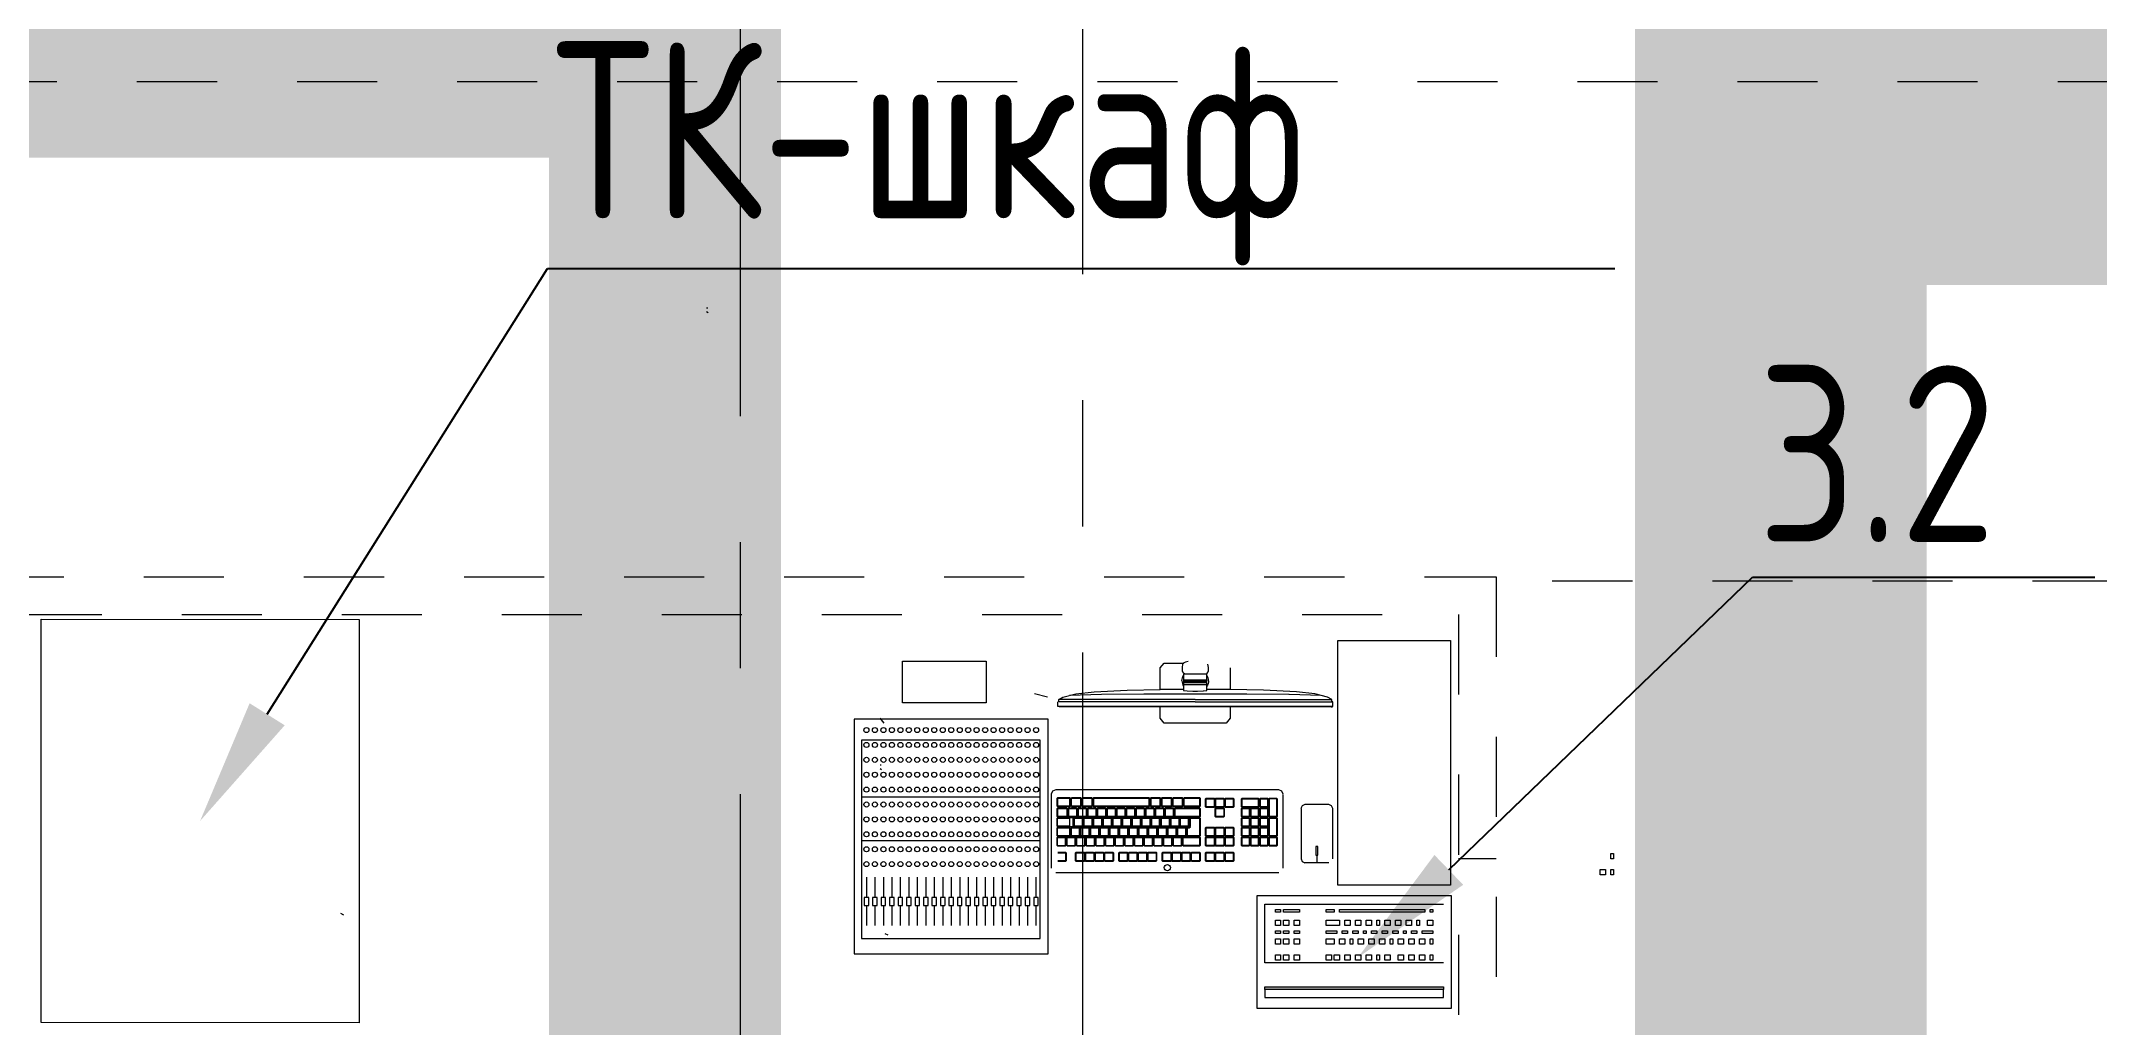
# Model space of a CAD drawing. Header units: millimetres. Extents: x 0 to 9491604, y -172998 to 295086.
# Drawn here: x 385804 to 389878, y 29092 to 31039 of the extents above; entities that cross this region are included whole.
import ezdxf
from ezdxf import colors
from ezdxf.entities.mleader import LeaderData, LeaderLine
from ezdxf.enums import TextEntityAlignment as Align
from ezdxf.math import Vec2, Vec3

# ---------------------------------------------------------------- set-up
doc = ezdxf.new("R2018")
doc.units = ezdxf.units.MM
doc.linetypes.add('CENTER', pattern=[2, 1.25, -0.25, 0.25, -0.25])
doc.linetypes.add('Штрих', pattern=[6.35, 3.175, -3.175])
for name, color, linetype, lineweight in [('_TEXT', 7, 'Continuous', 30), ('АР_Лестницы ограждения', 62, 'Continuous', 13), ('АР_Маркер экспликации', 239, 'Continuous', 13), ('АР_Навесной фасад', 250, 'Continuous', 5), ('АР_Номер помещения', 250, 'Continuous', 9), ('АР_Окна', 4, 'Continuous', 9), ('АР_Оси', 7, 'Continuous', 25), ('АР_Перегородки газоблок', 165, 'Continuous', 30), ('АР_Разрезы', 175, 'Continuous', 9), ('АР_Сущ Несущая стена', 250, 'Continuous', 50), ('АР_Утеплитель', 250, 'Continuous', 13), ('АР_Штриховка кирпич', 250, 'Continuous', 9), ('Маркировка ОКОН', 5, 'Continuous', 18), ('ТОНКАЯ', 253, 'Continuous', 0)]:
    doc.layers.add(name, color=color, linetype=linetype, lineweight=lineweight)
doc.layers.add('АР_лестницы', color=7, linetype='Continuous', lineweight=15, true_color=0xff24ff)
doc.layers.add('ТХ_ОБЩЕЕ', color=7, linetype='Continuous', lineweight=0, true_color=0x7b7b7b)
doc.layers.add('АР_Названия помещений', color=124, linetype='Continuous', lineweight=5, plot=False)
doc.layers.add('АР_Помещения_площадь', color=19, linetype='Continuous', lineweight=9, plot=False)
doc.layers.add('АР_новое окно', color=160, linetype='Continuous')
doc.styles.add('ISOCPEUR', font='', dxfattribs={"height": 250})
doc.styles.add('METRO-STYLE', font='isocpeur.ttf', dxfattribs={"width": 0.9, "oblique": 15})
doc.styles.add('PDF ISOCPEUR', font='isocpeur.ttf')
doc.styles.get("Standard").update_dxf_attribs({"font": 'GOST.TTF'})
doc.styles.get('ISOCPEUR').set_extended_font_data('ISOCPEUR', italic=True)

# ---------------------------------------------------------------- blocks, each defined once
blk = doc.blocks.new('table oborud')
at = {"lineweight": 9}
blk.add_lwpolyline([(743774.8, 690012.1), (743857.8, 690012.1), (743857.8, 689846.2), (743774.8, 689846.2)], close=True, dxfattribs=at)
at = {"lineweight": 9, "elevation": 0}
blk.add_lwpolyline([(743413.5, 689148.4), (743898.7, 689148.4), (743898.7, 688924.8), (743413.5, 688924.8)], close=True, dxfattribs=at)
at = {"layer": 'ТХ_ОБЩЕЕ'}
for points in [[(743357.7, 691126.8), (743354.9, 691120.5)], [(744548.6, 690397.6), (744550.6, 690400.4)], [(744558.4, 690400.4), (744558.4, 690398.2)], [(743701.2, 690093.1), (743307.7, 690093.1)], [(743307.7, 690093.1), (743307.7, 689738.8)], [(743373.3, 690083.4), (743333.3, 690083.4)], [(743389.1, 690087.9), (743373.3, 690087.9)], [(743373.3, 690087.9), (743373.3, 690078.9)], [(743373.3, 690078.9), (743389, 690078.9)], [(743389.1, 690078.9), (743389.1, 690087.9)], [(743429.1, 690083.4), (743389.1, 690083.4)], [(743501.4, 689738.8), (743501.4, 690093)], [(743588.2, 689738.8), (743588.2, 690093)], [(743701.2, 689738.8), (743701.2, 690093)], [(743317.9, 690047), (743315.2, 690040.7)], [(743373.3, 690066.6), (743333.3, 690066.6)], [(743373.3, 690049.8), (743333.3, 690049.8)], [(743389.1, 690071.1), (743373.3, 690071.1)], [(743373.3, 690071.1), (743373.3, 690062.1)], [(743373.3, 690062.1), (743389, 690062.1)], [(743389.1, 690054.3), (743373.3, 690054.3)], [(743373.3, 690054.3), (743373.3, 690045.3)], [(743373.3, 690045.3), (743389, 690045.3)], [(743389.1, 690037.5), (743373.3, 690037.5)], [(743373.3, 690037.5), (743373.3, 690028.5)], [(743389.1, 690062.1), (743389.1, 690071.1)], [(743429.1, 690066.6), (743389.1, 690066.6)], [(743389.1, 690045.3), (743389.1, 690054.3)], [(743429.1, 690049.8), (743389.1, 690049.8)], [(743389.1, 690028.5), (743389.1, 690037.5)], [(743642, 690053.4), (743644, 690056.2)], [(743651.8, 690056.2), (743651.8, 690054)], [(743735, 690048.4), (743744.7, 690056.4)], [(743373.3, 690033), (743333.3, 690033)], [(743373.3, 690016.2), (743333.3, 690016.2)], [(743373.3, 689999.3), (743333.3, 689999.3)], [(743373.3, 690028.5), (743389, 690028.5)], [(743389.1, 690020.7), (743373.3, 690020.7)], [(743373.3, 690020.7), (743373.3, 690011.7)], [(743373.3, 690011.6), (743389, 690011.6)], [(743389.1, 690003.9), (743373.3, 690003.9)], [(743373.3, 690003.9), (743373.3, 689994.9)], [(743373.3, 689994.8), (743389, 689994.8)], [(743429.1, 690033), (743389.1, 690033)], [(743389.1, 690011.6), (743389.1, 690020.6)], [(743429.1, 690016.2), (743389.1, 690016.2)], [(743389.1, 689994.8), (743389.1, 690003.8)], [(743429.1, 689999.3), (743389.1, 689999.3)], [(743373.3, 689982.5), (743333.3, 689982.5)], [(743373.3, 689965.7), (743333.3, 689965.7)], [(743389.1, 689987), (743373.3, 689987)], [(743373.3, 689987), (743373.3, 689978)], [(743373.3, 689978), (743389, 689978)], [(743389.1, 689970.2), (743373.3, 689970.2)], [(743373.3, 689970.2), (743373.3, 689961.2)], [(743373.3, 689961.2), (743389, 689961.2)], [(743389.1, 689953.4), (743373.3, 689953.4)], [(743373.3, 689953.4), (743373.3, 689944.4)], [(743389.1, 689978), (743389.1, 689987)], [(743429.1, 689982.5), (743389.1, 689982.5)], [(743389.1, 689961.2), (743389.1, 689970.2)], [(743429.1, 689965.7), (743389.1, 689965.7)], [(743389.1, 689944.4), (743389.1, 689953.4)], [(743373.3, 689948.9), (743333.3, 689948.9)], [(743373.3, 689932.1), (743333.3, 689932.1)], [(743373.3, 689915.2), (743333.3, 689915.2)], [(743373.3, 689944.4), (743389, 689944.4)], [(743389.1, 689936.6), (743373.3, 689936.6)], [(743373.3, 689936.6), (743373.3, 689927.6)], [(743373.3, 689927.5), (743389, 689927.5)], [(743389.1, 689919.8), (743373.3, 689919.8)], [(743373.3, 689919.8), (743373.3, 689910.8)], [(743429.1, 689948.9), (743389.1, 689948.9)], [(743389.1, 689927.5), (743389.1, 689936.5)], [(743429.1, 689932.1), (743389.1, 689932.1)], [(743389.1, 689910.7), (743389.1, 689919.7)], [(743429.1, 689915.2), (743389.1, 689915.2)], [(743373.3, 689898.4), (743333.3, 689898.4)], [(743373.3, 689881.6), (743333.3, 689881.6)], [(743373.3, 689910.7), (743389, 689910.7)], [(743389.1, 689902.9), (743373.3, 689902.9)], [(743373.3, 689902.9), (743373.3, 689893.9)], [(743373.3, 689893.9), (743389, 689893.9)], [(743389.1, 689886.1), (743373.3, 689886.1)], [(743373.3, 689886.1), (743373.3, 689877.1)], [(743373.3, 689877.1), (743389, 689877.1)], [(743389.1, 689893.9), (743389.1, 689902.9)], [(743429.1, 689898.4), (743389.1, 689898.4)], [(743389.1, 689877.1), (743389.1, 689886.1)], [(743429.1, 689881.6), (743389.1, 689881.6)], [(743373.3, 689864.8), (743333.3, 689864.8)], [(743373.3, 689848), (743333.3, 689848)], [(743373.3, 689831.1), (743333.3, 689831.1)], [(743389.1, 689869.3), (743373.3, 689869.3)], [(743373.3, 689869.3), (743373.3, 689860.3)], [(743373.3, 689860.3), (743389, 689860.3)], [(743389.1, 689852.5), (743373.3, 689852.5)], [(743373.3, 689852.5), (743373.3, 689843.5)], [(743373.3, 689843.5), (743389, 689843.5)], [(743389.1, 689835.7), (743373.3, 689835.7)], [(743373.3, 689835.7), (743373.3, 689826.7)], [(743389.1, 689860.3), (743389.1, 689869.3)], [(743429.1, 689864.8), (743389.1, 689864.8)], [(743389.1, 689843.5), (743389.1, 689852.5)], [(743429.1, 689848), (743389.1, 689848)], [(743389.1, 689826.6), (743389.1, 689835.6)], [(743429.1, 689831.1), (743389.1, 689831.1)], [(743373.3, 689814.3), (743333.3, 689814.3)], [(743373.3, 689797.5), (743333.3, 689797.5)], [(743373.3, 689826.6), (743389, 689826.6)], [(743389.1, 689818.8), (743373.3, 689818.8)], [(743373.3, 689818.8), (743373.3, 689809.8)], [(743373.3, 689809.8), (743389, 689809.8)], [(743389.1, 689802), (743373.3, 689802)], [(743373.3, 689802), (743373.3, 689793)], [(743373.3, 689793), (743389, 689793)], [(743389.1, 689809.8), (743389.1, 689818.8)], [(743429.1, 689814.3), (743389.1, 689814.3)], [(743389.1, 689793), (743389.1, 689802)], [(743429.1, 689797.5), (743389.1, 689797.5)], [(743373.3, 689780.7), (743333.3, 689780.7)], [(743373.3, 689763.9), (743333.3, 689763.9)], [(743389.1, 689785.2), (743373.3, 689785.2)], [(743373.3, 689785.2), (743373.3, 689776.2)], [(743373.3, 689776.2), (743389, 689776.2)], [(743389.1, 689768.4), (743373.3, 689768.4)], [(743373.3, 689768.4), (743373.3, 689759.4)], [(743373.3, 689759.4), (743389, 689759.4)], [(743389.1, 689751.6), (743373.3, 689751.6)], [(743373.3, 689751.6), (743373.3, 689742.6)], [(743389.1, 689776.2), (743389.1, 689785.2)], [(743429.1, 689780.7), (743389.1, 689780.7)], [(743389.1, 689759.4), (743389.1, 689768.4)], [(743429.1, 689763.9), (743389.1, 689763.9)], [(743389.1, 689742.5), (743389.1, 689751.5)], [(743786.5, 689724.4), (743793, 689749.9)], [(743307.7, 689738.8), (743701.2, 689738.8)], [(743373.3, 689747.1), (743333.3, 689747.1)], [(743373.3, 689742.5), (743389, 689742.5)], [(743429.1, 689747.1), (743389.1, 689747.1)], [(743593.6, 689716.8), (743447.4, 689716.8)], [(743599.8, 689714.1), (743593.6, 689716.9)], [(743602.6, 689707.9), (743599.9, 689714.2)], [(743438.3, 689707.9), (743438.3, 689265.2)], [(743460.4, 689688.3), (743460.4, 689704)], [(743461.6, 689687.1), (743460.4, 689688.3)], [(743460.4, 689667.3), (743461.7, 689668.5)], [(743461.5, 689688.2), (743461.5, 689704)], [(743477.5, 689688.2), (743461.5, 689688.2)], [(743461.6, 689688.2), (743461.6, 689688.2)], [(743461.6, 689668.5), (743477.4, 689668.5)], [(743477.5, 689687.1), (743461.7, 689687.1)], [(743478.7, 689688.3), (743477.4, 689687)], [(743477.5, 689668.5), (743478.7, 689667.2)], [(743477.6, 689703.9), (743477.6, 689688.2)], [(743477.6, 689688.2), (743477.6, 689688.2)], [(743478.7, 689703.9), (743478.7, 689688.2)], [(743492, 689687.9), (743490.7, 689689.2)], [(743492, 689668.8), (743490.7, 689670)], [(743490.8, 689703.9), (743492, 689705.2)], [(743490.8, 689689.1), (743490.8, 689703.9)], [(743490.8, 689684.7), (743492, 689686)], [(743490.8, 689670), (743490.8, 689684.7)], [(743491.9, 689688.9), (743491.7, 689689.2)], [(743491.9, 689669.8), (743491.7, 689670)], [(743491.8, 689703.9), (743492, 689704.2)], [(743491.8, 689689.1), (743491.8, 689703.9)], [(743507.8, 689688.9), (743491.8, 689688.9)], [(743491.8, 689684.8), (743492, 689685)], [(743491.8, 689669.9), (743491.8, 689684.7)], [(743507.8, 689669.8), (743491.8, 689669.8)], [(743491.9, 689704.1), (743507.9, 689704.1)], [(743491.9, 689684.9), (743507.9, 689684.9)], [(743492, 689705.1), (743507.7, 689705.1)], [(743492, 689685.9), (743507.7, 689685.9)], [(743507.8, 689687.9), (743492.1, 689687.9)], [(743507.8, 689668.8), (743492.1, 689668.8)], [(743507.8, 689705.1), (743509.1, 689703.9)], [(743507.8, 689704.1), (743508.1, 689703.9)], [(743509, 689689.1), (743507.8, 689687.9)], [(743508, 689689.1), (743507.8, 689688.9)], [(743507.8, 689685.9), (743509.1, 689684.7)], [(743507.8, 689684.9), (743508.1, 689684.7)], [(743509, 689670), (743507.8, 689668.7)], [(743508, 689669.9), (743507.8, 689669.7)], [(743508, 689703.9), (743508, 689689.2)], [(743508, 689684.8), (743508, 689670)], [(743509, 689703.9), (743509, 689689.2)], [(743509, 689684.7), (743509, 689670)], [(743511.2, 689679.6), (743509.9, 689680.9)], [(743510, 689703.9), (743511.3, 689705.2)], [(743510, 689680.8), (743510, 689703.8)], [(743510, 689676.4), (743511.3, 689677.7)], [(743510, 689661.7), (743510, 689676.4)], [(743511.2, 689680.6), (743510.9, 689680.9)], [(743511, 689703.9), (743511.3, 689704.2)], [(743511, 689680.8), (743511, 689704)], [(743511, 689676.5), (743511.2, 689676.7)], [(743511, 689661.6), (743511, 689676.4)], [(743527.1, 689680.6), (743511.1, 689680.6)], [(743511.2, 689705.1), (743526.9, 689705.1)], [(743511.2, 689704.1), (743527.2, 689704.1)], [(743511.2, 689677.6), (743526.9, 689677.6)], [(743511.2, 689676.6), (743527.2, 689676.6)], [(743527.1, 689679.6), (743511.3, 689679.6)], [(743528.2, 689680.8), (743527, 689679.6)], [(743527.2, 689680.8), (743527, 689680.5)], [(743527.1, 689705.1), (743528.3, 689703.9)], [(743527.1, 689704.1), (743527.3, 689703.8)], [(743527.1, 689677.6), (743528.3, 689676.4)], [(743527.1, 689676.6), (743527.3, 689676.4)], [(743527.2, 689703.9), (743527.2, 689680.7)], [(743527.3, 689676.5), (743527.3, 689661.7)], [(743528.2, 689703.9), (743528.2, 689680.9)], [(743528.2, 689676.4), (743528.2, 689661.7)], [(743529.2, 689703.9), (743530.5, 689705.2)], [(743529.2, 689675.1), (743529.2, 689703.8)], [(743530.4, 689673.9), (743529.2, 689675.1)], [(743529.2, 689670.7), (743530.5, 689671.9)], [(743529.2, 689655.9), (743529.2, 689670.7)], [(743530.4, 689680.6), (743530.2, 689680.9)], [(743530.2, 689670.7), (743530.5, 689671)], [(743530.2, 689655.9), (743530.2, 689670.6)], [(743530.3, 689703.9), (743530.5, 689704.2)], [(743530.3, 689680.8), (743530.3, 689704)], [(743546.3, 689680.6), (743530.3, 689680.6)], [(743530.4, 689705.1), (743546.2, 689705.1)], [(743530.4, 689704.1), (743546.4, 689704.1)], [(743530.4, 689671.9), (743546.2, 689671.9)], [(743530.4, 689670.9), (743546.4, 689670.9)], [(743546.3, 689673.9), (743530.6, 689673.9)], [(743546.5, 689680.8), (743546.2, 689680.5)], [(743547.5, 689675.1), (743546.2, 689673.8)], [(743546.3, 689705.1), (743547.6, 689703.9)], [(743546.3, 689704.1), (743546.6, 689703.8)], [(743546.3, 689671.9), (743547.6, 689670.6)], [(743546.3, 689670.9), (743546.6, 689670.6)], [(743546.5, 689703.9), (743546.5, 689680.7)], [(743546.5, 689670.7), (743546.5, 689656)], [(743547.5, 689703.9), (743547.5, 689675.2)], [(743547.5, 689670.7), (743547.5, 689655.9)], [(743549.7, 689685.1), (743548.4, 689686.3)], [(743548.5, 689703.9), (743549.7, 689705.2)], [(743548.5, 689686.2), (743548.5, 689703.9)], [(743548.5, 689681.9), (743549.7, 689683.1)], [(743548.5, 689667.1), (743548.5, 689681.9)], [(743549.5, 689681.9), (743549.7, 689682.2)], [(743549.5, 689667.1), (743549.5, 689681.8)], [(743549.6, 689686.2), (743549.6, 689704)], [(743549.6, 689703.9), (743549.6, 689703.9)], [(743565.6, 689686.2), (743549.6, 689686.2)], [(743549.7, 689705.1), (743565.4, 689705.1)], [(743549.7, 689704), (743565.7, 689704)], [(743549.7, 689686.2), (743549.7, 689686.2)], [(743549.7, 689683.1), (743565.4, 689683.1)], [(743549.7, 689682.1), (743565.7, 689682.1)], [(743565.5, 689685.1), (743549.8, 689685.1)], [(743565.5, 689705.1), (743566.8, 689703.9)], [(743566.7, 689686.3), (743565.5, 689685)], [(743565.5, 689683.1), (743566.8, 689681.8)], [(743565.6, 689704), (743565.6, 689704)], [(743565.6, 689703.9), (743565.6, 689686.2)], [(743565.6, 689686.2), (743565.6, 689686.2)], [(743565.6, 689682.1), (743565.8, 689681.8)], [(743565.7, 689681.9), (743565.7, 689667.2)], [(743566.7, 689703.9), (743566.7, 689686.2)], [(743566.7, 689681.9), (743566.7, 689667.1)], [(743568.7, 689703.9), (743570, 689705.2)], [(743568.7, 689680.7), (743568.7, 689704)], [(743569.9, 689679.5), (743568.7, 689680.8)], [(743568.7, 689676.3), (743570, 689677.6)], [(743568.7, 689658.6), (743568.7, 689676.3)], [(743585.8, 689680.7), (743569.8, 689680.7)], [(743569.9, 689705.1), (743585.7, 689705.1)], [(743569.9, 689703.9), (743569.9, 689703.9)], [(743569.9, 689703.9), (743585.9, 689703.9)], [(743569.9, 689680.7), (743569.9, 689703.9)], [(743569.9, 689680.7), (743569.9, 689680.7)], [(743569.9, 689677.5), (743585.7, 689677.5)], [(743569.9, 689658.6), (743569.9, 689676.4)], [(743569.9, 689676.4), (743569.9, 689676.4)], [(743569.9, 689676.4), (743585.9, 689676.4)], [(743585.8, 689679.5), (743570, 689679.5)], [(743587, 689680.7), (743585.7, 689679.5)], [(743585.8, 689705.1), (743587, 689703.9)], [(743585.8, 689703.9), (743585.8, 689680.7)], [(743585.8, 689677.5), (743587, 689676.3)], [(743585.8, 689676.4), (743585.8, 689676.4)], [(743585.9, 689676.4), (743585.9, 689658.6)], [(743587, 689703.9), (743587, 689680.7)], [(743587, 689676.3), (743587, 689658.8)], [(743602.6, 689265.3), (743602.6, 689708)], [(743766.8, 689431.1), (743766.8, 689701.4)], [(743776.7, 689704.2), (743768.7, 689704.2), (743768.7, 689431.2)], [(743776.7, 689431.2), (743776.7, 689702), (743781.9, 689702)], [(743781.8, 689431.2), (743781.8, 689702), (743786.3, 689693.7)], [(743786.5, 689693.6), (743793, 689668.1)], [(743791.7, 689617), (743789.7, 689680.8)], [(743792.9, 689668.1), (743796.9, 689631.9)], [(743460.4, 689651.6), (743460.4, 689667.4)], [(743461.6, 689650.4), (743460.4, 689651.7)], [(743460.4, 689648.2), (743461.7, 689649.5)], [(743460.4, 689632.6), (743460.4, 689648.1)], [(743461.6, 689631.4), (743460.4, 689632.6)], [(743460.4, 689629.2), (743461.7, 689630.4)], [(743460.4, 689613.5), (743460.4, 689629.3)], [(743461.5, 689651.6), (743461.5, 689667.3)], [(743461.5, 689667.3), (743461.5, 689667.3)], [(743477.5, 689651.5), (743461.5, 689651.5)], [(743461.5, 689632.5), (743461.5, 689648.3)], [(743461.5, 689648.3), (743461.5, 689648.3)], [(743477.5, 689632.5), (743461.5, 689632.5)], [(743461.5, 689613.5), (743461.5, 689629.3)], [(743461.5, 689629.2), (743461.5, 689629.2)], [(743461.6, 689667.3), (743477.6, 689667.3)], [(743461.6, 689651.5), (743461.6, 689651.5)], [(743461.6, 689649.4), (743477.4, 689649.4)], [(743461.6, 689648.3), (743477.6, 689648.3)], [(743461.6, 689632.5), (743461.6, 689632.5)], [(743461.6, 689630.4), (743477.4, 689630.4)], [(743461.6, 689629.3), (743477.6, 689629.3)], [(743477.5, 689650.4), (743461.7, 689650.4)], [(743477.5, 689631.4), (743461.7, 689631.4)], [(743478.7, 689651.6), (743477.4, 689650.4)], [(743478.7, 689632.6), (743477.4, 689631.3)], [(743477.5, 689667.3), (743477.5, 689667.3)], [(743477.5, 689649.4), (743478.7, 689648.2)], [(743477.5, 689648.3), (743477.5, 689648.3)], [(743477.5, 689630.4), (743478.7, 689629.1)], [(743477.5, 689629.3), (743477.5, 689629.3)], [(743477.6, 689667.3), (743477.6, 689651.5)], [(743477.6, 689651.6), (743477.6, 689651.6)], [(743477.6, 689648.3), (743477.6, 689632.5)], [(743477.6, 689632.5), (743477.6, 689632.5)], [(743477.6, 689629.2), (743477.6, 689613.5)], [(743478.7, 689667.3), (743478.7, 689651.5)], [(743478.7, 689648.2), (743478.7, 689632.7)], [(743478.7, 689629.2), (743478.7, 689613.4)], [(743492, 689649.6), (743490.7, 689650.9)], [(743492, 689630.4), (743490.7, 689631.7)], [(743490.8, 689665.6), (743492, 689666.8)], [(743490.8, 689650.8), (743490.8, 689665.5)], [(743490.8, 689646.4), (743492, 689647.7)], [(743490.8, 689631.6), (743490.8, 689646.4)], [(743490.8, 689627.2), (743492, 689628.5)], [(743491.9, 689650.6), (743491.7, 689650.9)], [(743491.9, 689631.4), (743491.7, 689631.7)], [(743491.8, 689665.6), (743492, 689665.9)], [(743491.8, 689650.8), (743491.8, 689665.5)], [(743507.8, 689650.6), (743491.8, 689650.6)], [(743491.8, 689646.4), (743492, 689646.7)], [(743491.8, 689631.6), (743491.8, 689646.4)], [(743507.8, 689631.4), (743491.8, 689631.4)], [(743491.8, 689627.3), (743492, 689627.5)], [(743491.9, 689665.8), (743507.9, 689665.8)], [(743491.9, 689646.6), (743507.9, 689646.6)], [(743491.9, 689627.4), (743507.9, 689627.4)], [(743492, 689666.8), (743507.7, 689666.8)], [(743492, 689647.6), (743507.7, 689647.6)], [(743492, 689628.4), (743507.7, 689628.4)], [(743507.8, 689649.6), (743492.1, 689649.6)], [(743507.8, 689630.4), (743492.1, 689630.4)], [(743507.8, 689666.8), (743509.1, 689665.5)], [(743507.8, 689665.8), (743508.1, 689665.5)], [(743509, 689650.8), (743507.8, 689649.5)], [(743508, 689650.8), (743507.8, 689650.5)], [(743507.8, 689647.6), (743509.1, 689646.4)], [(743507.8, 689646.6), (743508.1, 689646.4)], [(743509, 689631.6), (743507.8, 689630.4)], [(743508, 689631.6), (743507.8, 689631.4)], [(743507.8, 689628.4), (743509.1, 689627.2)], [(743507.8, 689627.4), (743508.1, 689627.2)], [(743508, 689665.6), (743508, 689650.9)], [(743508, 689646.4), (743508, 689631.7)], [(743509, 689665.6), (743509, 689650.8)], [(743509, 689646.4), (743509, 689631.7)], [(743511.2, 689660.5), (743509.9, 689661.7)], [(743511.2, 689641.3), (743509.9, 689642.5)], [(743510, 689657.3), (743511.3, 689658.5)], [(743510, 689642.5), (743510, 689657.2)], [(743510, 689638.1), (743511.3, 689639.3)], [(743510, 689623.3), (743510, 689638.1)], [(743511.2, 689661.5), (743510.9, 689661.7)], [(743511.2, 689642.3), (743510.9, 689642.5)], [(743511, 689657.3), (743511.2, 689657.5)], [(743511, 689642.5), (743511, 689657.2)], [(743511, 689638.1), (743511.2, 689638.4)], [(743511, 689623.3), (743511, 689638)], [(743527.1, 689661.5), (743511.1, 689661.5)], [(743527.1, 689642.3), (743511.1, 689642.3)], [(743511.2, 689658.5), (743526.9, 689658.5)], [(743511.2, 689657.5), (743527.2, 689657.5)], [(743511.2, 689639.3), (743526.9, 689639.3)], [(743511.2, 689638.3), (743527.2, 689638.3)], [(743527.1, 689660.5), (743511.3, 689660.5)], [(743527.1, 689641.3), (743511.3, 689641.3)], [(743528.2, 689661.7), (743527, 689660.4)], [(743527.3, 689661.6), (743527, 689661.4)], [(743528.2, 689642.5), (743527, 689641.2)], [(743527.3, 689642.5), (743527, 689642.2)], [(743527.1, 689658.5), (743528.3, 689657.2)], [(743527.1, 689657.5), (743527.3, 689657.2)], [(743527.1, 689639.3), (743528.3, 689638)], [(743527.1, 689638.3), (743527.3, 689638)], [(743527.3, 689657.3), (743527.3, 689642.5)], [(743527.3, 689638.1), (743527.3, 689623.4)], [(743528.2, 689657.3), (743528.2, 689642.5)], [(743528.2, 689638.1), (743528.2, 689623.3)], [(743530.4, 689654.7), (743529.2, 689656)], [(743529.2, 689651.5), (743530.5, 689652.8)], [(743529.2, 689636.7), (743529.2, 689651.5)], [(743530.4, 689635.5), (743529.2, 689636.8)], [(743529.2, 689632.3), (743530.5, 689633.6)], [(743529.2, 689617.6), (743529.2, 689632.3)], [(743530.4, 689655.7), (743530.2, 689656)], [(743530.2, 689651.5), (743530.5, 689651.8)], [(743530.2, 689636.7), (743530.2, 689651.5)], [(743530.4, 689636.5), (743530.2, 689636.8)], [(743530.2, 689632.4), (743530.5, 689632.6)], [(743530.2, 689617.5), (743530.2, 689632.3)], [(743546.3, 689655.7), (743530.3, 689655.7)], [(743546.3, 689636.5), (743530.3, 689636.5)], [(743530.4, 689652.7), (743546.2, 689652.7)], [(743530.4, 689651.7), (743546.4, 689651.7)], [(743530.4, 689633.5), (743546.2, 689633.5)], [(743530.4, 689632.5), (743546.4, 689632.5)], [(743546.3, 689654.7), (743530.6, 689654.7)], [(743546.3, 689635.5), (743530.6, 689635.5)], [(743547.5, 689655.9), (743546.2, 689654.7)], [(743547.5, 689636.7), (743546.2, 689635.5)], [(743546.5, 689655.9), (743546.3, 689655.6)], [(743546.3, 689652.7), (743547.6, 689651.5)], [(743546.3, 689651.7), (743546.6, 689651.5)], [(743546.5, 689636.7), (743546.3, 689636.5)], [(743546.3, 689633.5), (743547.6, 689632.3)], [(743546.3, 689632.5), (743546.6, 689632.3)], [(743546.5, 689651.5), (743546.5, 689636.8)], [(743546.5, 689632.4), (743546.5, 689617.6)], [(743547.5, 689651.5), (743547.5, 689636.8)], [(743547.5, 689632.3), (743547.5, 689617.6)], [(743549.7, 689665.9), (743548.4, 689667.2)], [(743549.7, 689646.7), (743548.4, 689648)], [(743549.7, 689627.6), (743548.4, 689628.8)], [(743548.5, 689662.7), (743549.7, 689664)], [(743548.5, 689647.9), (743548.5, 689662.7)], [(743548.5, 689643.5), (743549.7, 689644.8)], [(743548.5, 689628.8), (743548.5, 689643.5)], [(743549.7, 689666.9), (743549.4, 689667.2)], [(743549.7, 689647.7), (743549.4, 689648)], [(743549.7, 689628.6), (743549.4, 689628.8)], [(743549.5, 689662.7), (743549.7, 689663)], [(743549.5, 689647.9), (743549.5, 689662.7)], [(743549.5, 689643.6), (743549.7, 689643.8)], [(743549.5, 689628.7), (743549.5, 689643.5)], [(743565.6, 689666.9), (743549.6, 689666.9)], [(743565.6, 689647.7), (743549.6, 689647.7)], [(743565.6, 689628.6), (743549.6, 689628.6)], [(743549.7, 689663.9), (743565.4, 689663.9)], [(743549.7, 689662.9), (743565.7, 689662.9)], [(743549.7, 689644.7), (743565.4, 689644.7)], [(743549.7, 689643.7), (743565.7, 689643.7)], [(743565.5, 689665.9), (743549.8, 689665.9)], [(743565.5, 689646.7), (743549.8, 689646.7)], [(743565.5, 689627.6), (743549.8, 689627.6)], [(743566.7, 689667.1), (743565.5, 689665.9)], [(743565.7, 689667.1), (743565.5, 689666.8)], [(743565.5, 689663.9), (743566.8, 689662.7)], [(743566.7, 689647.9), (743565.5, 689646.7)], [(743565.7, 689647.9), (743565.5, 689647.7)], [(743565.5, 689644.7), (743566.8, 689643.5)], [(743566.7, 689628.8), (743565.5, 689627.5)], [(743565.7, 689628.7), (743565.5, 689628.5)], [(743565.6, 689662.9), (743565.8, 689662.7)], [(743565.6, 689643.7), (743565.8, 689643.5)], [(743565.7, 689662.7), (743565.7, 689648)], [(743565.7, 689643.6), (743565.7, 689628.8)], [(743566.7, 689662.7), (743566.7, 689648)], [(743566.7, 689643.5), (743566.7, 689628.8)], [(743569.9, 689657.5), (743568.7, 689658.7)], [(743568.7, 689654.3), (743570, 689655.5)], [(743568.7, 689636.6), (743568.7, 689654.3)], [(743569.9, 689635.5), (743568.7, 689636.7)], [(743568.7, 689632.3), (743570, 689633.5)], [(743568.7, 689523.2), (743568.7, 689632.2)], [(743585.8, 689658.6), (743569.8, 689658.6)], [(743585.8, 689636.6), (743569.8, 689636.6)], [(743569.9, 689658.6), (743569.9, 689658.6)], [(743569.9, 689655.5), (743585.7, 689655.5)], [(743569.9, 689654.4), (743585.9, 689654.4)], [(743569.9, 689636.6), (743569.9, 689654.3)], [(743569.9, 689654.3), (743569.9, 689654.3)], [(743569.9, 689636.6), (743569.9, 689636.6)], [(743569.9, 689633.5), (743585.7, 689633.5)], [(743569.9, 689523.1), (743569.9, 689632.4)], [(743569.9, 689632.3), (743569.9, 689632.3)], [(743569.9, 689632.3), (743585.9, 689632.3)], [(743585.8, 689657.5), (743570, 689657.5)], [(743585.8, 689635.5), (743570, 689635.5)], [(743587, 689658.7), (743585.7, 689657.4)], [(743587, 689636.6), (743585.7, 689635.4)], [(743585.8, 689655.5), (743587, 689654.2)], [(743585.8, 689654.4), (743585.8, 689654.4)], [(743585.8, 689633.5), (743587, 689632.2)], [(743585.8, 689632.3), (743585.8, 689632.3)], [(743585.9, 689658.6), (743585.9, 689658.6)], [(743585.9, 689654.3), (743585.9, 689636.6)], [(743585.9, 689636.6), (743585.9, 689636.6)], [(743585.9, 689632.3), (743585.9, 689523)], [(743587, 689654.3), (743587, 689636.5)], [(743587, 689632.3), (743587, 689523.3)], [(743797, 689631.8), (743800, 689566.3)], [(743461.6, 689612.3), (743460.4, 689613.6)], [(743460.4, 689610.1), (743461.7, 689611.4)], [(743460.4, 689594.5), (743460.4, 689610)], [(743461.6, 689593.3), (743460.4, 689594.6)], [(743477.5, 689613.4), (743461.5, 689613.4)], [(743461.5, 689594.5), (743461.5, 689610.2)], [(743461.5, 689610.2), (743461.5, 689610.2)], [(743477.5, 689594.4), (743461.5, 689594.4)], [(743461.6, 689613.4), (743461.6, 689613.4)], [(743461.6, 689611.3), (743477.4, 689611.3)], [(743461.6, 689610.2), (743477.6, 689610.2)], [(743461.6, 689594.4), (743461.6, 689594.4)], [(743477.5, 689612.3), (743461.7, 689612.3)], [(743477.5, 689593.3), (743461.7, 689593.3)], [(743478.7, 689613.5), (743477.4, 689612.3)], [(743478.7, 689594.5), (743477.4, 689593.3)], [(743477.5, 689611.3), (743478.7, 689610.1)], [(743477.5, 689610.2), (743477.5, 689610.2)], [(743477.6, 689613.5), (743477.6, 689613.5)], [(743477.6, 689610.2), (743477.6, 689594.4)], [(743477.6, 689594.5), (743477.6, 689594.5)], [(743478.7, 689610.1), (743478.7, 689594.6)], [(743492, 689611.3), (743490.7, 689612.5)], [(743492, 689592.1), (743490.7, 689593.4)], [(743490.8, 689612.5), (743490.8, 689627.2)], [(743490.8, 689608.1), (743492, 689609.3)], [(743490.8, 689593.3), (743490.8, 689608.1)], [(743490.8, 689588.9), (743492, 689590.2)], [(743490.8, 689574.1), (743490.8, 689588.9)], [(743491.9, 689612.3), (743491.7, 689612.5)], [(743491.9, 689593.1), (743491.7, 689593.4)], [(743491.8, 689612.4), (743491.8, 689627.2)], [(743507.8, 689612.3), (743491.8, 689612.3)], [(743491.8, 689608.1), (743492, 689608.4)], [(743491.8, 689593.3), (743491.8, 689608)], [(743507.8, 689593.1), (743491.8, 689593.1)], [(743491.8, 689588.9), (743492, 689589.2)], [(743491.8, 689574.1), (743491.8, 689588.9)], [(743491.9, 689608.3), (743507.9, 689608.3)], [(743491.9, 689589.1), (743507.9, 689589.1)], [(743492, 689609.3), (743507.7, 689609.3)], [(743492, 689590.1), (743507.7, 689590.1)], [(743507.8, 689611.3), (743492.1, 689611.3)], [(743507.8, 689592.1), (743492.1, 689592.1)], [(743509, 689612.5), (743507.8, 689611.2)], [(743508, 689612.4), (743507.8, 689612.2)], [(743507.8, 689609.3), (743509.1, 689608)], [(743507.8, 689608.3), (743508.1, 689608)], [(743509, 689593.3), (743507.8, 689592.1)], [(743508, 689593.3), (743507.8, 689593)], [(743507.8, 689590.1), (743509.1, 689588.9)], [(743507.8, 689589.1), (743508.1, 689588.9)], [(743508, 689627.3), (743508, 689612.5)], [(743508, 689608.1), (743508, 689593.4)], [(743508, 689588.9), (743508, 689574.2)], [(743509, 689627.2), (743509, 689612.5)], [(743509, 689608.1), (743509, 689593.3)], [(743509, 689588.9), (743509, 689574.2)], [(743511.2, 689622.1), (743509.9, 689623.4)], [(743511.2, 689603), (743509.9, 689604.2)], [(743510, 689618.9), (743511.3, 689620.2)], [(743510, 689604.2), (743510, 689618.9)], [(743510, 689599.8), (743511.3, 689601)], [(743510, 689585), (743510, 689599.7)], [(743511.2, 689623.1), (743510.9, 689623.4)], [(743511.2, 689604), (743510.9, 689604.2)], [(743511, 689619), (743511.2, 689619.2)], [(743511, 689604.1), (743511, 689618.9)], [(743511, 689599.8), (743511.2, 689600)], [(743511, 689585), (743511, 689599.7)], [(743527.1, 689623.1), (743511.1, 689623.1)], [(743527.1, 689604), (743511.1, 689604)], [(743511.2, 689620.1), (743526.9, 689620.1)], [(743511.2, 689619.1), (743527.2, 689619.1)], [(743511.2, 689601), (743526.9, 689601)], [(743511.2, 689600), (743527.2, 689600)], [(743527.1, 689622.1), (743511.3, 689622.1)], [(743527.1, 689603), (743511.3, 689603)], [(743528.2, 689623.3), (743527, 689622.1)], [(743527.3, 689623.3), (743527, 689623)], [(743528.2, 689604.2), (743527, 689602.9)], [(743527.3, 689604.1), (743527, 689603.9)], [(743527.1, 689620.1), (743528.3, 689618.9)], [(743527.1, 689619.1), (743527.3, 689618.9)], [(743527.1, 689601), (743528.3, 689599.7)], [(743527.1, 689600), (743527.3, 689599.7)], [(743527.3, 689619), (743527.3, 689604.2)], [(743527.3, 689599.8), (743527.3, 689585)], [(743528.2, 689618.9), (743528.2, 689604.2)], [(743528.2, 689599.8), (743528.2, 689585)], [(743530.4, 689616.4), (743529.2, 689617.6)], [(743529.2, 689613.2), (743530.5, 689614.4)], [(743529.2, 689598.4), (743529.2, 689613.2)], [(743530.4, 689597.2), (743529.2, 689598.5)], [(743529.2, 689594), (743530.5, 689595.3)], [(743529.2, 689579.2), (743529.2, 689594)], [(743530.4, 689617.4), (743530.2, 689617.6)], [(743530.2, 689613.2), (743530.5, 689613.5)], [(743530.2, 689598.4), (743530.2, 689613.1)], [(743530.4, 689598.2), (743530.2, 689598.5)], [(743530.2, 689594), (743530.5, 689594.3)], [(743530.2, 689579.2), (743530.2, 689594)], [(743546.3, 689617.4), (743530.3, 689617.4)], [(743546.3, 689598.2), (743530.3, 689598.2)], [(743530.4, 689614.4), (743546.2, 689614.4)], [(743530.4, 689613.4), (743546.4, 689613.4)], [(743530.4, 689595.2), (743546.2, 689595.2)], [(743530.4, 689594.2), (743546.4, 689594.2)], [(743546.3, 689616.4), (743530.6, 689616.4)], [(743546.3, 689597.2), (743530.6, 689597.2)], [(743547.5, 689617.6), (743546.2, 689616.3)], [(743547.5, 689598.4), (743546.2, 689597.2)], [(743546.5, 689617.5), (743546.3, 689617.3)], [(743546.3, 689614.4), (743547.6, 689613.1)], [(743546.3, 689613.4), (743546.6, 689613.1)], [(743546.5, 689598.4), (743546.3, 689598.1)], [(743546.3, 689595.2), (743547.6, 689594)], [(743546.3, 689594.2), (743546.6, 689594)], [(743546.5, 689613.2), (743546.5, 689598.5)], [(743546.5, 689594), (743546.5, 689579.3)], [(743547.5, 689613.2), (743547.5, 689598.4)], [(743547.5, 689594), (743547.5, 689579.3)], [(743549.7, 689608.4), (743548.4, 689609.7)], [(743549.7, 689589.2), (743548.4, 689590.5)], [(743548.5, 689624.4), (743549.7, 689625.6)], [(743548.5, 689609.6), (743548.5, 689624.4)], [(743548.5, 689605.2), (743549.7, 689606.5)], [(743548.5, 689590.4), (743548.5, 689605.2)], [(743548.5, 689586), (743549.7, 689587.3)], [(743549.7, 689609.4), (743549.4, 689609.7)], [(743549.7, 689590.2), (743549.4, 689590.5)], [(743549.5, 689624.4), (743549.7, 689624.7)], [(743549.5, 689609.6), (743549.5, 689624.3)], [(743549.5, 689605.2), (743549.7, 689605.5)], [(743549.5, 689590.4), (743549.5, 689605.2)], [(743565.6, 689609.4), (743549.6, 689609.4)], [(743565.6, 689590.2), (743549.6, 689590.2)], [(743549.7, 689625.6), (743565.4, 689625.6)], [(743549.7, 689624.6), (743565.7, 689624.6)], [(743549.7, 689606.4), (743565.4, 689606.4)], [(743549.7, 689605.4), (743565.7, 689605.4)], [(743549.7, 689587.2), (743565.4, 689587.2)], [(743565.5, 689608.4), (743549.8, 689608.4)], [(743565.5, 689589.2), (743549.8, 689589.2)], [(743565.5, 689625.6), (743566.8, 689624.3)], [(743566.7, 689609.6), (743565.5, 689608.4)], [(743565.7, 689609.6), (743565.5, 689609.3)], [(743565.5, 689606.4), (743566.8, 689605.2)], [(743566.7, 689590.4), (743565.5, 689589.2)], [(743565.7, 689590.4), (743565.5, 689590.2)], [(743565.5, 689587.2), (743566.8, 689586)], [(743565.6, 689624.6), (743565.8, 689624.3)], [(743565.6, 689605.4), (743565.8, 689605.2)], [(743565.7, 689624.4), (743565.7, 689609.7)], [(743565.7, 689605.2), (743565.7, 689590.5)], [(743566.7, 689624.4), (743566.7, 689609.6)], [(743566.7, 689605.2), (743566.7, 689590.5)], [(743792.5, 689533.2), (743791.7, 689617.2)], [(743460.4, 689581.6), (743461.7, 689582.9)], [(743460.4, 689566), (743460.4, 689581.5)], [(743461.6, 689564.8), (743460.4, 689566)], [(743460.4, 689562.6), (743461.7, 689563.8)], [(743460.4, 689546.9), (743460.4, 689562.7)], [(743461.6, 689545.7), (743460.4, 689547)], [(743461.5, 689565.9), (743461.5, 689581.7)], [(743461.5, 689581.7), (743461.5, 689581.7)], [(743477.5, 689565.9), (743461.5, 689565.9)], [(743461.5, 689546.9), (743461.5, 689562.7)], [(743461.5, 689562.6), (743461.5, 689562.6)], [(743477.5, 689546.8), (743461.5, 689546.8)], [(743461.6, 689582.8), (743477.4, 689582.8)], [(743461.6, 689581.7), (743477.6, 689581.7)], [(743461.6, 689565.9), (743461.6, 689565.9)], [(743461.6, 689563.8), (743477.4, 689563.8)], [(743461.6, 689562.7), (743477.6, 689562.7)], [(743461.6, 689546.8), (743461.6, 689546.8)], [(743477.5, 689564.8), (743461.7, 689564.8)], [(743478.7, 689566), (743477.4, 689564.7)], [(743478.7, 689546.9), (743477.4, 689545.7)], [(743477.5, 689582.8), (743478.7, 689581.6)], [(743477.5, 689581.7), (743477.5, 689581.7)], [(743477.5, 689563.8), (743478.7, 689562.5)], [(743477.5, 689562.7), (743477.5, 689562.7)], [(743477.6, 689581.7), (743477.6, 689565.9)], [(743477.6, 689565.9), (743477.6, 689565.9)], [(743477.6, 689562.6), (743477.6, 689546.9)], [(743477.6, 689546.9), (743477.6, 689546.9)], [(743478.7, 689581.6), (743478.7, 689566.1)], [(743478.7, 689562.6), (743478.7, 689546.8)], [(743492, 689572.9), (743490.7, 689574.2)], [(743492, 689553.8), (743490.7, 689555)], [(743490.8, 689569.7), (743492, 689571)], [(743490.8, 689555), (743490.8, 689569.7)], [(743490.8, 689550.6), (743492, 689551.8)], [(743490.8, 689535.8), (743490.8, 689550.6)], [(743491.9, 689573.9), (743491.7, 689574.2)], [(743491.9, 689554.8), (743491.7, 689555)], [(743507.8, 689573.9), (743491.8, 689573.9)], [(743491.8, 689569.8), (743492, 689570)], [(743491.8, 689554.9), (743491.8, 689569.7)], [(743507.8, 689554.8), (743491.8, 689554.8)], [(743491.8, 689550.6), (743492, 689550.9)], [(743491.8, 689535.8), (743491.8, 689550.5)], [(743491.9, 689569.9), (743507.9, 689569.9)], [(743491.9, 689550.8), (743507.9, 689550.8)], [(743492, 689570.9), (743507.7, 689570.9)], [(743492, 689551.8), (743507.7, 689551.8)], [(743507.8, 689572.9), (743492.1, 689572.9)], [(743507.8, 689553.8), (743492.1, 689553.8)], [(743509, 689574.1), (743507.8, 689572.9)], [(743508, 689574.1), (743507.8, 689573.9)], [(743507.8, 689570.9), (743509.1, 689569.7)], [(743507.8, 689569.9), (743508.1, 689569.7)], [(743509, 689555), (743507.8, 689553.7)], [(743508, 689554.9), (743507.8, 689554.7)], [(743507.8, 689551.8), (743509.1, 689550.5)], [(743507.8, 689550.8), (743508.1, 689550.5)], [(743508, 689569.8), (743508, 689555)], [(743508, 689550.6), (743508, 689535.9)], [(743509, 689569.7), (743509, 689555)], [(743509, 689550.6), (743509, 689535.8)], [(743511.2, 689583.8), (743509.9, 689585)], [(743511.2, 689564.6), (743509.9, 689565.9)], [(743511.2, 689545.5), (743509.9, 689546.7)], [(743510, 689580.6), (743511.3, 689581.8)], [(743510, 689565.8), (743510, 689580.6)], [(743510, 689561.4), (743511.3, 689562.7)], [(743510, 689546.7), (743510, 689561.4)], [(743511.2, 689584.8), (743510.9, 689585)], [(743511.2, 689565.6), (743510.9, 689565.9)], [(743511.2, 689546.5), (743510.9, 689546.7)], [(743511, 689580.6), (743511.2, 689580.9)], [(743511, 689565.8), (743511, 689580.5)], [(743511, 689561.5), (743511.2, 689561.7)], [(743511, 689546.6), (743511, 689561.4)], [(743527.1, 689584.8), (743511.1, 689584.8)], [(743527.1, 689565.6), (743511.1, 689565.6)], [(743527.1, 689546.5), (743511.1, 689546.5)], [(743511.2, 689581.8), (743526.9, 689581.8)], [(743511.2, 689580.8), (743527.2, 689580.8)], [(743511.2, 689562.6), (743526.9, 689562.6)], [(743511.2, 689561.6), (743527.2, 689561.6)], [(743527.1, 689583.8), (743511.3, 689583.8)], [(743527.1, 689564.6), (743511.3, 689564.6)], [(743528.2, 689585), (743527, 689583.7)], [(743527.3, 689585), (743527, 689584.7)], [(743528.2, 689565.8), (743527, 689564.6)], [(743527.3, 689565.8), (743527, 689565.5)], [(743528.2, 689546.7), (743527, 689545.4)], [(743527.3, 689546.6), (743527, 689546.4)], [(743527.1, 689581.8), (743528.3, 689580.5)], [(743527.1, 689580.8), (743527.3, 689580.5)], [(743527.1, 689562.6), (743528.3, 689561.4)], [(743527.1, 689561.6), (743527.3, 689561.4)], [(743527.3, 689580.6), (743527.3, 689565.9)], [(743527.3, 689561.5), (743527.3, 689546.7)], [(743528.2, 689580.6), (743528.2, 689565.8)], [(743528.2, 689561.4), (743528.2, 689546.7)], [(743530.4, 689578), (743529.2, 689579.3)], [(743529.2, 689574.8), (743530.5, 689576.1)], [(743529.2, 689560.1), (743529.2, 689574.8)], [(743530.4, 689558.9), (743529.2, 689560.1)], [(743529.2, 689555.7), (743530.5, 689556.9)], [(743529.2, 689540.9), (743529.2, 689555.7)], [(743530.4, 689579), (743530.2, 689579.3)], [(743530.2, 689574.9), (743530.5, 689575.1)], [(743530.2, 689560), (743530.2, 689574.8)], [(743530.4, 689559.9), (743530.2, 689560.1)], [(743530.2, 689555.7), (743530.5, 689556)], [(743530.2, 689540.9), (743530.2, 689555.6)], [(743546.3, 689579), (743530.3, 689579)], [(743546.3, 689559.9), (743530.3, 689559.9)], [(743530.4, 689576), (743546.2, 689576)], [(743530.4, 689575), (743546.4, 689575)], [(743530.4, 689556.9), (743546.2, 689556.9)], [(743530.4, 689555.9), (743546.4, 689555.9)], [(743546.3, 689578), (743530.6, 689578)], [(743546.3, 689558.9), (743530.6, 689558.9)], [(743547.5, 689579.2), (743546.2, 689578)], [(743547.5, 689560.1), (743546.2, 689558.8)], [(743546.5, 689579.2), (743546.3, 689579)], [(743546.3, 689576), (743547.6, 689574.8)], [(743546.3, 689575), (743546.6, 689574.8)], [(743546.5, 689560), (743546.3, 689559.8)], [(743546.3, 689556.9), (743547.6, 689555.6)], [(743546.3, 689555.9), (743546.6, 689555.6)], [(743546.5, 689574.9), (743546.5, 689560.1)], [(743546.5, 689555.7), (743546.5, 689541)], [(743547.5, 689574.8), (743547.5, 689560.1)], [(743547.5, 689555.7), (743547.5, 689540.9)], [(743549.7, 689570.1), (743548.4, 689571.3)], [(743549.7, 689550.9), (743548.4, 689552.2)], [(743548.5, 689571.3), (743548.5, 689586)], [(743548.5, 689566.9), (743549.7, 689568.1)], [(743548.5, 689552.1), (743548.5, 689566.9)], [(743548.5, 689547.7), (743549.7, 689549)], [(743548.5, 689532.9), (743548.5, 689547.7)], [(743549.7, 689571.1), (743549.4, 689571.3)], [(743549.7, 689551.9), (743549.4, 689552.2)], [(743549.5, 689586.1), (743549.7, 689586.3)], [(743549.5, 689571.2), (743549.5, 689586)], [(743549.5, 689566.9), (743549.7, 689567.2)], [(743549.5, 689552.1), (743549.5, 689566.8)], [(743549.5, 689547.7), (743549.7, 689548)], [(743549.5, 689532.9), (743549.5, 689547.7)], [(743565.6, 689571.1), (743549.6, 689571.1)], [(743565.6, 689551.9), (743549.6, 689551.9)], [(743549.7, 689586.2), (743565.7, 689586.2)], [(743549.7, 689568.1), (743565.4, 689568.1)], [(743549.7, 689567.1), (743565.7, 689567.1)], [(743549.7, 689548.9), (743565.4, 689548.9)], [(743549.7, 689547.9), (743565.7, 689547.9)], [(743565.5, 689570.1), (743549.8, 689570.1)], [(743565.5, 689550.9), (743549.8, 689550.9)], [(743566.7, 689571.3), (743565.5, 689570)], [(743565.7, 689571.2), (743565.5, 689571)], [(743565.5, 689568.1), (743566.8, 689566.8)], [(743566.7, 689552.1), (743565.5, 689550.9)], [(743565.7, 689552.1), (743565.5, 689551.8)], [(743565.5, 689548.9), (743566.8, 689547.7)], [(743565.6, 689586.2), (743565.8, 689586)], [(743565.6, 689567.1), (743565.8, 689566.8)], [(743565.6, 689547.9), (743565.8, 689547.7)], [(743565.7, 689586.1), (743565.7, 689571.3)], [(743565.7, 689566.9), (743565.7, 689552.2)], [(743565.7, 689547.7), (743565.7, 689533)], [(743566.7, 689586), (743566.7, 689571.3)], [(743566.7, 689566.9), (743566.7, 689552.1)], [(743566.7, 689547.7), (743566.7, 689533)], [(743800, 689566.3), (743801.2, 689500.5)], [(743460.4, 689543.6), (743461.7, 689544.8)], [(743460.4, 689527.9), (743460.4, 689543.7)], [(743461.6, 689526.7), (743460.4, 689528)], [(743460.4, 689524.5), (743461.7, 689525.8)], [(743460.4, 689508.9), (743460.4, 689524.6)], [(743461.6, 689507.7), (743460.4, 689508.9)], [(743461.5, 689527.9), (743461.5, 689543.6)], [(743461.5, 689543.6), (743461.5, 689543.6)], [(743477.5, 689527.8), (743461.5, 689527.8)], [(743461.5, 689508.8), (743461.5, 689524.6)], [(743461.5, 689524.5), (743461.5, 689524.5)], [(743477.5, 689508.8), (743461.5, 689508.8)], [(743461.6, 689544.7), (743477.4, 689544.7)], [(743461.6, 689543.6), (743477.6, 689543.6)], [(743461.6, 689527.8), (743461.6, 689527.8)], [(743461.6, 689525.7), (743477.4, 689525.7)], [(743461.6, 689524.6), (743477.6, 689524.6)], [(743461.6, 689508.8), (743461.6, 689508.8)], [(743477.5, 689545.7), (743461.7, 689545.7)], [(743477.5, 689526.7), (743461.7, 689526.7)], [(743477.5, 689507.7), (743461.7, 689507.7)], [(743478.7, 689527.9), (743477.4, 689526.7)], [(743478.7, 689508.9), (743477.4, 689507.6)], [(743477.5, 689544.7), (743478.7, 689543.5)], [(743477.5, 689543.6), (743477.5, 689543.6)], [(743477.5, 689525.7), (743478.7, 689524.5)], [(743477.5, 689524.6), (743477.5, 689524.6)], [(743477.6, 689543.6), (743477.6, 689527.8)], [(743477.6, 689527.9), (743477.6, 689527.9)], [(743477.6, 689524.5), (743477.6, 689508.8)], [(743477.6, 689508.8), (743477.6, 689508.8)], [(743478.7, 689543.6), (743478.7, 689527.8)], [(743478.7, 689524.5), (743478.7, 689508.8)], [(743492, 689534.6), (743490.7, 689535.9)], [(743492, 689515.4), (743490.7, 689516.7)], [(743490.8, 689531.4), (743492, 689532.7)], [(743490.8, 689516.6), (743490.8, 689531.4)], [(743490.8, 689512.2), (743492, 689513.5)], [(743490.8, 689497.5), (743490.8, 689512.2)], [(743491.9, 689535.6), (743491.7, 689535.9)], [(743491.9, 689516.4), (743491.7, 689516.7)], [(743507.8, 689535.6), (743491.8, 689535.6)], [(743491.8, 689531.4), (743492, 689531.7)], [(743491.8, 689516.6), (743491.8, 689531.4)], [(743507.8, 689516.4), (743491.8, 689516.4)], [(743491.8, 689512.3), (743492, 689512.5)], [(743491.8, 689497.4), (743491.8, 689512.2)], [(743491.9, 689531.6), (743507.9, 689531.6)], [(743491.9, 689512.4), (743507.9, 689512.4)], [(743492, 689532.6), (743507.7, 689532.6)], [(743492, 689513.4), (743507.7, 689513.4)], [(743507.8, 689534.6), (743492.1, 689534.6)], [(743507.8, 689515.4), (743492.1, 689515.4)], [(743509, 689535.8), (743507.8, 689534.6)], [(743508, 689535.8), (743507.8, 689535.5)], [(743507.8, 689532.6), (743509.1, 689531.4)], [(743507.8, 689531.6), (743508.1, 689531.4)], [(743509, 689516.6), (743507.8, 689515.4)], [(743508, 689516.6), (743507.8, 689516.4)], [(743507.8, 689513.4), (743509.1, 689512.2)], [(743507.8, 689512.4), (743508.1, 689512.2)], [(743508, 689531.4), (743508, 689516.7)], [(743508, 689512.3), (743508, 689497.5)], [(743509, 689531.4), (743509, 689516.7)], [(743509, 689512.2), (743509, 689497.5)], [(743511.2, 689526.3), (743509.9, 689527.5)], [(743511.2, 689507.1), (743509.9, 689508.4)], [(743510, 689542.3), (743511.3, 689543.5)], [(743510, 689527.5), (743510, 689542.2)], [(743510, 689523.1), (743511.3, 689524.3)], [(743510, 689508.3), (743510, 689523.1)], [(743510, 689503.9), (743511.3, 689505.2)], [(743511.2, 689527.3), (743510.9, 689527.5)], [(743511.2, 689508.1), (743510.9, 689508.4)], [(743511, 689542.3), (743511.2, 689542.5)], [(743511, 689527.5), (743511, 689542.2)], [(743511, 689523.1), (743511.2, 689523.4)], [(743511, 689508.3), (743511, 689523)], [(743527.1, 689527.3), (743511.1, 689527.3)], [(743527.1, 689508.1), (743511.1, 689508.1)], [(743511.2, 689543.5), (743526.9, 689543.5)], [(743511.2, 689542.5), (743527.2, 689542.5)], [(743511.2, 689524.3), (743526.9, 689524.3)], [(743511.2, 689523.3), (743527.2, 689523.3)], [(743511.2, 689505.1), (743526.9, 689505.1)], [(743527.1, 689545.5), (743511.3, 689545.5)], [(743527.1, 689526.3), (743511.3, 689526.3)], [(743527.1, 689507.1), (743511.3, 689507.1)], [(743528.2, 689527.5), (743527, 689526.2)], [(743527.3, 689527.5), (743527, 689527.2)], [(743528.2, 689508.3), (743527, 689507.1)], [(743527.3, 689508.3), (743527, 689508)], [(743527.1, 689543.5), (743528.3, 689542.2)], [(743527.1, 689542.5), (743527.3, 689542.2)], [(743527.1, 689524.3), (743528.3, 689523)], [(743527.1, 689523.3), (743527.3, 689523)], [(743527.1, 689505.1), (743528.3, 689503.9)], [(743527.3, 689542.3), (743527.3, 689527.5)], [(743527.3, 689523.1), (743527.3, 689508.4)], [(743528.2, 689542.3), (743528.2, 689527.5)], [(743528.2, 689523.1), (743528.2, 689508.3)], [(743530.4, 689539.7), (743529.2, 689541)], [(743529.2, 689536.5), (743530.5, 689537.8)], [(743529.2, 689521.7), (743529.2, 689536.5)], [(743530.4, 689520.5), (743529.2, 689521.8)], [(743529.2, 689517.3), (743530.5, 689518.6)], [(743529.2, 689502.6), (743529.2, 689517.3)], [(743530.4, 689540.7), (743530.2, 689541)], [(743530.2, 689536.5), (743530.5, 689536.8)], [(743530.2, 689521.7), (743530.2, 689536.5)], [(743530.4, 689521.5), (743530.2, 689521.8)], [(743530.2, 689517.4), (743530.5, 689517.6)], [(743530.2, 689502.5), (743530.2, 689517.3)], [(743546.3, 689540.7), (743530.3, 689540.7)], [(743546.3, 689521.5), (743530.3, 689521.5)], [(743530.4, 689537.7), (743546.2, 689537.7)], [(743530.4, 689536.7), (743546.4, 689536.7)], [(743530.4, 689518.5), (743546.2, 689518.5)], [(743530.4, 689517.5), (743546.4, 689517.5)], [(743546.3, 689539.7), (743530.6, 689539.7)], [(743546.3, 689520.5), (743530.6, 689520.5)], [(743547.5, 689540.9), (743546.2, 689539.7)], [(743547.5, 689521.7), (743546.2, 689520.5)], [(743546.5, 689540.9), (743546.3, 689540.6)], [(743546.3, 689537.7), (743547.6, 689536.5)], [(743546.3, 689536.7), (743546.6, 689536.5)], [(743546.5, 689521.7), (743546.3, 689521.5)], [(743546.3, 689518.5), (743547.6, 689517.3)], [(743546.3, 689517.5), (743546.6, 689517.3)], [(743546.5, 689536.5), (743546.5, 689521.8)], [(743546.5, 689517.4), (743546.5, 689502.6)], [(743547.5, 689536.5), (743547.5, 689521.8)], [(743547.5, 689517.3), (743547.5, 689502.6)], [(743549.7, 689531.7), (743548.4, 689533)], [(743549.7, 689512.6), (743548.4, 689513.8)], [(743548.5, 689528.5), (743549.7, 689529.8)], [(743548.5, 689513.8), (743548.5, 689528.5)], [(743548.5, 689509.4), (743549.7, 689510.6)], [(743548.5, 689494.6), (743548.5, 689509.4)], [(743549.7, 689532.7), (743549.4, 689533)], [(743549.7, 689513.6), (743549.4, 689513.8)], [(743549.5, 689528.6), (743549.7, 689528.8)], [(743549.5, 689513.7), (743549.5, 689528.5)], [(743549.5, 689509.4), (743549.7, 689509.7)], [(743549.5, 689494.6), (743549.5, 689509.3)], [(743565.6, 689532.7), (743549.6, 689532.7)], [(743565.6, 689513.6), (743549.6, 689513.6)], [(743549.7, 689529.7), (743565.4, 689529.7)], [(743549.7, 689528.7), (743565.7, 689528.7)], [(743549.7, 689510.6), (743565.4, 689510.6)], [(743549.7, 689509.6), (743565.7, 689509.6)], [(743565.5, 689531.7), (743549.8, 689531.7)], [(743565.5, 689512.6), (743549.8, 689512.6)], [(743566.7, 689532.9), (743565.5, 689531.7)], [(743565.7, 689532.9), (743565.5, 689532.7)], [(743565.5, 689529.7), (743566.8, 689528.5)], [(743566.7, 689513.8), (743565.5, 689512.5)], [(743565.7, 689513.7), (743565.5, 689513.5)], [(743565.5, 689510.6), (743566.8, 689509.3)], [(743565.6, 689528.7), (743565.8, 689528.5)], [(743565.6, 689509.6), (743565.8, 689509.3)], [(743565.7, 689528.6), (743565.7, 689513.8)], [(743565.7, 689509.4), (743565.7, 689494.7)], [(743566.7, 689528.5), (743566.7, 689513.8)], [(743566.7, 689509.4), (743566.7, 689494.6)], [(743569.9, 689522), (743568.7, 689523.2)], [(743568.7, 689518.8), (743570, 689520)], [(743568.7, 689501.1), (743568.7, 689518.8)], [(743585.8, 689523.1), (743569.8, 689523.1)], [(743569.9, 689523.1), (743569.9, 689523.1)], [(743569.9, 689520), (743585.7, 689520)], [(743569.9, 689518.9), (743585.9, 689518.9)], [(743569.9, 689501.1), (743569.9, 689518.8)], [(743569.9, 689518.8), (743569.9, 689518.8)], [(743585.8, 689522), (743570, 689522)], [(743587, 689523.2), (743585.7, 689521.9)], [(743585.8, 689520), (743587, 689518.7)], [(743585.8, 689518.9), (743585.8, 689518.9)], [(743585.9, 689523.1), (743585.9, 689523.1)], [(743585.9, 689518.8), (743585.9, 689501.1)], [(743587, 689518.8), (743587, 689501)], [(743792.5, 689431.1), (743792.5, 689533.1)], [(743460.4, 689495.4), (743461.7, 689496.6)], [(743460.4, 689479.7), (743460.4, 689495.5)], [(743461.6, 689478.5), (743460.4, 689479.8)], [(743460.4, 689476.3), (743461.7, 689477.6)], [(743460.4, 689460.7), (743460.4, 689476.4)], [(743461.5, 689479.7), (743461.5, 689495.4)], [(743461.5, 689495.4), (743461.5, 689495.4)], [(743477.5, 689479.6), (743461.5, 689479.6)], [(743461.5, 689460.7), (743461.5, 689476.4)], [(743461.5, 689476.4), (743461.5, 689476.4)], [(743461.6, 689496.6), (743477.4, 689496.6)], [(743461.6, 689495.5), (743477.6, 689495.5)], [(743461.6, 689479.6), (743461.6, 689479.6)], [(743461.6, 689477.5), (743477.4, 689477.5)], [(743461.6, 689476.4), (743477.6, 689476.4)], [(743477.5, 689478.5), (743461.7, 689478.5)], [(743478.7, 689479.7), (743477.4, 689478.5)], [(743477.5, 689496.6), (743478.7, 689495.3)], [(743477.5, 689495.5), (743477.5, 689495.5)], [(743477.5, 689477.5), (743478.7, 689476.3)], [(743477.5, 689476.4), (743477.5, 689476.4)], [(743477.6, 689495.4), (743477.6, 689479.6)], [(743477.6, 689479.7), (743477.6, 689479.7)], [(743477.6, 689476.4), (743477.6, 689460.6)], [(743478.7, 689495.4), (743478.7, 689479.6)], [(743478.7, 689476.3), (743478.7, 689460.6)], [(743492, 689496.3), (743490.7, 689497.5)], [(743492, 689477.1), (743490.7, 689478.4)], [(743490.8, 689493.1), (743492, 689494.3)], [(743490.8, 689478.3), (743490.8, 689493.1)], [(743490.8, 689473.9), (743492, 689475.2)], [(743490.8, 689459.1), (743490.8, 689473.9)], [(743491.9, 689497.3), (743491.7, 689497.5)], [(743491.9, 689478.1), (743491.7, 689478.4)], [(743507.8, 689497.3), (743491.8, 689497.3)], [(743491.8, 689493.1), (743492, 689493.4)], [(743491.8, 689478.3), (743491.8, 689493)], [(743507.8, 689478.1), (743491.8, 689478.1)], [(743491.8, 689473.9), (743492, 689474.2)], [(743491.8, 689459.1), (743491.8, 689473.9)], [(743491.9, 689493.3), (743507.9, 689493.3)], [(743491.9, 689474.1), (743507.9, 689474.1)], [(743492, 689494.3), (743507.7, 689494.3)], [(743492, 689475.1), (743507.7, 689475.1)], [(743507.8, 689496.3), (743492.1, 689496.3)], [(743507.8, 689477.1), (743492.1, 689477.1)], [(743509, 689497.5), (743507.8, 689496.2)], [(743508, 689497.4), (743507.8, 689497.2)], [(743507.8, 689494.3), (743509.1, 689493)], [(743507.8, 689493.3), (743508.1, 689493)], [(743509, 689478.3), (743507.8, 689477.1)], [(743508, 689478.3), (743507.8, 689478)], [(743507.8, 689475.1), (743509.1, 689473.9)], [(743507.8, 689474.1), (743508.1, 689473.9)], [(743508, 689493.1), (743508, 689478.4)], [(743508, 689473.9), (743508, 689459.2)], [(743509, 689493.1), (743509, 689478.3)], [(743509, 689473.9), (743509, 689459.2)], [(743511.2, 689488), (743509.9, 689489.2)], [(743511.2, 689468.8), (743509.9, 689470)], [(743510, 689489.2), (743510, 689503.9)], [(743510, 689484.8), (743511.3, 689486)], [(743510, 689470), (743510, 689484.7)], [(743510, 689465.6), (743511.3, 689466.9)], [(743510, 689450.8), (743510, 689465.6)], [(743511.2, 689489), (743510.9, 689489.2)], [(743511.2, 689469.8), (743510.9, 689470)], [(743511, 689504), (743511.2, 689504.2)], [(743511, 689489.1), (743511, 689503.9)], [(743511, 689484.8), (743511.2, 689485)], [(743511, 689470), (743511, 689484.7)], [(743511, 689465.6), (743511.2, 689465.9)], [(743511, 689450.8), (743511, 689465.5)], [(743527.1, 689489), (743511.1, 689489)], [(743527.1, 689469.8), (743511.1, 689469.8)], [(743511.2, 689504.1), (743527.2, 689504.1)], [(743511.2, 689486), (743526.9, 689486)], [(743511.2, 689485), (743527.2, 689485)], [(743511.2, 689466.8), (743526.9, 689466.8)], [(743511.2, 689465.8), (743527.2, 689465.8)], [(743527.1, 689488), (743511.3, 689488)], [(743527.1, 689468.8), (743511.3, 689468.8)], [(743528.2, 689489.2), (743527, 689487.9)], [(743527.3, 689489.1), (743527, 689488.9)], [(743528.2, 689470), (743527, 689468.7)], [(743527.3, 689470), (743527, 689469.7)], [(743527.1, 689504.1), (743527.3, 689503.9)], [(743527.1, 689486), (743528.3, 689484.7)], [(743527.1, 689485), (743527.3, 689484.7)], [(743527.1, 689466.8), (743528.3, 689465.5)], [(743527.1, 689465.8), (743527.3, 689465.5)], [(743527.3, 689504), (743527.3, 689489.2)], [(743527.3, 689484.8), (743527.3, 689470)], [(743527.3, 689465.6), (743527.3, 689450.9)], [(743528.2, 689503.9), (743528.2, 689489.2)], [(743528.2, 689484.8), (743528.2, 689470)], [(743528.2, 689465.6), (743528.2, 689450.9)], [(743530.4, 689501.4), (743529.2, 689502.6)], [(743529.2, 689498.2), (743530.5, 689499.4)], [(743529.2, 689483.4), (743529.2, 689498.2)], [(743530.4, 689482.2), (743529.2, 689483.5)], [(743529.2, 689479), (743530.5, 689480.3)], [(743529.2, 689464.2), (743529.2, 689479)], [(743530.4, 689502.4), (743530.2, 689502.6)], [(743530.2, 689498.2), (743530.5, 689498.5)], [(743530.2, 689483.4), (743530.2, 689498.1)], [(743530.4, 689483.2), (743530.2, 689483.5)], [(743530.2, 689479), (743530.5, 689479.3)], [(743530.2, 689464.2), (743530.2, 689479)], [(743546.3, 689502.4), (743530.3, 689502.4)], [(743546.3, 689483.2), (743530.3, 689483.2)], [(743530.4, 689499.4), (743546.2, 689499.4)], [(743530.4, 689498.4), (743546.4, 689498.4)], [(743530.4, 689480.2), (743546.2, 689480.2)], [(743530.4, 689479.2), (743546.4, 689479.2)], [(743546.3, 689501.4), (743530.6, 689501.4)], [(743546.3, 689482.2), (743530.6, 689482.2)], [(743547.5, 689502.6), (743546.2, 689501.3)], [(743547.5, 689483.4), (743546.2, 689482.2)], [(743546.5, 689502.5), (743546.3, 689502.3)], [(743546.3, 689499.4), (743547.6, 689498.1)], [(743546.3, 689498.4), (743546.6, 689498.1)], [(743546.5, 689483.4), (743546.3, 689483.1)], [(743546.3, 689480.2), (743547.6, 689479)], [(743546.3, 689479.2), (743546.6, 689479)], [(743546.5, 689498.2), (743546.5, 689483.5)], [(743546.5, 689479), (743546.5, 689464.3)], [(743547.5, 689498.2), (743547.5, 689483.4)], [(743547.5, 689479), (743547.5, 689464.3)], [(743549.7, 689493.4), (743548.4, 689494.7)], [(743549.7, 689474.2), (743548.4, 689475.5)], [(743548.5, 689490.2), (743549.7, 689491.5)], [(743548.5, 689475.4), (743548.5, 689490.2)], [(743548.5, 689471.1), (743549.7, 689472.3)], [(743548.5, 689422.6), (743548.5, 689471.1)], [(743549.7, 689494.4), (743549.4, 689494.7)], [(743549.7, 689475.2), (743549.4, 689475.5)], [(743549.5, 689490.2), (743549.7, 689490.5)], [(743549.5, 689475.4), (743549.5, 689490.2)], [(743549.5, 689471.1), (743549.7, 689471.3)], [(743549.5, 689422.6), (743549.5, 689471.1)], [(743565.6, 689494.4), (743549.6, 689494.4)], [(743565.6, 689475.2), (743549.6, 689475.2)], [(743549.7, 689491.4), (743565.4, 689491.4)], [(743549.7, 689490.4), (743565.7, 689490.4)], [(743549.7, 689472.2), (743565.4, 689472.2)], [(743549.7, 689471.3), (743565.7, 689471.3)], [(743565.5, 689493.4), (743549.8, 689493.4)], [(743565.5, 689474.2), (743549.8, 689474.2)], [(743566.7, 689494.6), (743565.5, 689493.4)], [(743565.7, 689494.6), (743565.5, 689494.3)], [(743565.5, 689491.4), (743566.8, 689490.2)], [(743566.7, 689475.4), (743565.5, 689474.2)], [(743565.7, 689475.4), (743565.5, 689475.2)], [(743565.5, 689472.2), (743566.8, 689471)], [(743565.6, 689490.4), (743565.8, 689490.2)], [(743565.6, 689471.3), (743565.8, 689471)], [(743565.7, 689490.2), (743565.7, 689475.5)], [(743565.8, 689471.1), (743565.8, 689422.6)], [(743566.7, 689490.2), (743566.7, 689475.5)], [(743566.7, 689471.1), (743566.7, 689422.6)], [(743569.9, 689499.9), (743568.7, 689501.2)], [(743568.7, 689496.8), (743570, 689498)], [(743568.7, 689479), (743568.7, 689496.8)], [(743569.9, 689477.9), (743568.7, 689479.2)], [(743568.7, 689474.7), (743570, 689476)], [(743568.7, 689457), (743568.7, 689474.7)], [(743585.8, 689501.1), (743569.8, 689501.1)], [(743585.8, 689479), (743569.8, 689479)], [(743569.9, 689501.1), (743569.9, 689501.1)], [(743569.9, 689497.9), (743585.7, 689497.9)], [(743569.9, 689479.1), (743569.9, 689496.8)], [(743569.9, 689496.8), (743569.9, 689496.8)], [(743569.9, 689496.8), (743585.9, 689496.8)], [(743569.9, 689479), (743569.9, 689479)], [(743569.9, 689475.9), (743585.7, 689475.9)], [(743569.9, 689457), (743569.9, 689474.8)], [(743569.9, 689474.8), (743569.9, 689474.8)], [(743569.9, 689474.8), (743585.9, 689474.8)], [(743585.8, 689499.9), (743570, 689499.9)], [(743585.8, 689477.9), (743570, 689477.9)], [(743587, 689501.1), (743585.7, 689499.9)], [(743587, 689479.1), (743585.7, 689477.9)], [(743585.8, 689497.9), (743587, 689496.7)], [(743585.8, 689496.8), (743585.8, 689496.8)], [(743585.8, 689475.9), (743587, 689474.7)], [(743585.8, 689474.8), (743585.8, 689474.8)], [(743585.9, 689501.1), (743585.9, 689501.1)], [(743585.9, 689496.8), (743585.9, 689479)], [(743585.9, 689479.1), (743585.9, 689479.1)], [(743585.9, 689474.8), (743585.9, 689457)], [(743587, 689496.8), (743587, 689479)], [(743587, 689474.7), (743587, 689457.2)], [(743735, 689492.7), (743744.7, 689500.4)], [(743735, 689431.1), (743735, 689492.6)], [(743744.6, 689500.5), (743766.9, 689500.5)], [(743801.2, 689454.3), (743801.2, 689500.5), (743844.2, 689500.5)], [(743844.1, 689500.5), (743853.9, 689492.8)], [(743853.8, 689492.7), (743853.8, 689454.2)], [(743461.6, 689459.5), (743460.4, 689460.7)], [(743460.4, 689457.3), (743461.7, 689458.5)], [(743460.4, 689441.6), (743460.4, 689457.4)], [(743461.6, 689440.5), (743460.4, 689441.7)], [(743460.4, 689438.3), (743461.7, 689439.5)], [(743460.4, 689422.6), (743460.4, 689438.4)], [(743477.5, 689460.6), (743461.5, 689460.6)], [(743461.5, 689441.6), (743461.5, 689457.4)], [(743461.5, 689457.3), (743461.5, 689457.3)], [(743477.5, 689441.6), (743461.5, 689441.6)], [(743461.5, 689422.6), (743461.5, 689438.3)], [(743461.5, 689438.3), (743461.5, 689438.3)], [(743461.6, 689460.6), (743461.6, 689460.6)], [(743461.6, 689458.5), (743477.4, 689458.5)], [(743461.6, 689457.4), (743477.6, 689457.4)], [(743461.6, 689441.6), (743461.6, 689441.6)], [(743461.6, 689439.5), (743477.4, 689439.5)], [(743461.6, 689438.3), (743477.6, 689438.3)], [(743477.5, 689459.5), (743461.7, 689459.5)], [(743477.5, 689440.5), (743461.7, 689440.5)], [(743478.7, 689460.7), (743477.4, 689459.4)], [(743478.7, 689441.6), (743477.4, 689440.4)], [(743477.5, 689458.5), (743478.7, 689457.2)], [(743477.5, 689457.4), (743477.5, 689457.4)], [(743477.5, 689439.5), (743478.7, 689438.2)], [(743477.5, 689438.3), (743477.5, 689438.3)], [(743477.6, 689460.7), (743477.6, 689460.7)], [(743477.6, 689457.3), (743477.6, 689441.6)], [(743477.6, 689441.6), (743477.6, 689441.6)], [(743477.6, 689438.3), (743477.6, 689422.5)], [(743478.7, 689457.3), (743478.7, 689441.5)], [(743478.7, 689438.3), (743478.7, 689422.5)], [(743492, 689457.9), (743490.7, 689459.2)], [(743490.8, 689454.7), (743492, 689456)], [(743490.8, 689422.6), (743490.8, 689454.9)], [(743491.9, 689458.9), (743491.7, 689459.2)], [(743507.8, 689458.9), (743491.8, 689458.9)], [(743491.9, 689454.8), (743507.9, 689454.8)], [(743491.9, 689422.6), (743491.9, 689454.8)], [(743491.9, 689454.8), (743491.9, 689454.8)], [(743492, 689455.9), (743507.7, 689455.9)], [(743507.8, 689457.9), (743492.1, 689457.9)], [(743509, 689459.1), (743507.8, 689457.9)], [(743508, 689459.1), (743507.8, 689458.9)], [(743507.8, 689455.9), (743509.1, 689454.7)], [(743507.8, 689454.8), (743507.8, 689454.8)], [(743507.9, 689454.8), (743507.9, 689422.5)], [(743509, 689454.7), (743509, 689422.5)], [(743511.2, 689449.6), (743509.9, 689450.9)], [(743510, 689446.4), (743511.3, 689447.7)], [(743510, 689422.6), (743510, 689446.4)], [(743511.2, 689450.6), (743510.9, 689450.9)], [(743527.1, 689450.6), (743511.1, 689450.6)], [(743511.1, 689422.6), (743511.1, 689446.6)], [(743511.1, 689446.5), (743511.1, 689446.5)], [(743511.2, 689447.6), (743526.9, 689447.6)], [(743511.2, 689446.5), (743527.2, 689446.5)], [(743527.1, 689449.6), (743511.3, 689449.6)], [(743528.2, 689450.8), (743527, 689449.6)], [(743527.3, 689450.8), (743527, 689450.5)], [(743527.1, 689447.6), (743528.3, 689446.4)], [(743527.1, 689446.5), (743527.1, 689446.5)], [(743527.1, 689446.5), (743527.1, 689443)], [(743527.1, 689443.1), (743529.4, 689440.8)], [(743528.2, 689446.4), (743528.2, 689443.2)], [(743528.2, 689443.1), (743529.5, 689441.8)], [(743530.4, 689463), (743529.2, 689464.3)], [(743529.2, 689459.9), (743530.5, 689461.1)], [(743529.2, 689445.1), (743529.2, 689459.8)], [(743530.4, 689443.9), (743529.2, 689445.1)], [(743529.4, 689441.9), (743546.2, 689441.9)], [(743529.5, 689440.7), (743546.2, 689440.7)], [(743530.4, 689464), (743530.2, 689464.3)], [(743530.2, 689459.9), (743530.5, 689460.1)], [(743530.2, 689445.1), (743530.2, 689459.8)], [(743530.4, 689444.9), (743530.2, 689445.1)], [(743546.3, 689464), (743530.3, 689464)], [(743546.3, 689444.9), (743530.3, 689444.9)], [(743530.4, 689461), (743546.2, 689461)], [(743530.4, 689460.1), (743546.4, 689460.1)], [(743546.3, 689463), (743530.6, 689463)], [(743546.3, 689443.9), (743530.6, 689443.9)], [(743547.5, 689464.2), (743546.2, 689463)], [(743547.5, 689445.1), (743546.2, 689443.8)], [(743546.5, 689464.2), (743546.3, 689464)], [(743546.3, 689461), (743547.6, 689459.8)], [(743546.3, 689460.1), (743546.6, 689459.8)], [(743546.5, 689445.1), (743546.3, 689444.8)], [(743546.3, 689441.9), (743547.6, 689440.6)], [(743546.3, 689440.7), (743546.3, 689440.7)], [(743546.4, 689440.7), (743546.4, 689422.5)], [(743546.5, 689459.9), (743546.5, 689445.1)], [(743547.5, 689459.9), (743547.5, 689445.1)], [(743547.5, 689440.7), (743547.5, 689422.7)], [(743569.9, 689455.9), (743568.7, 689457.1)], [(743568.7, 689452.7), (743570, 689453.9)], [(743568.7, 689422.6), (743568.7, 689452.6)], [(743585.8, 689457), (743569.8, 689457)], [(743569.9, 689457), (743569.9, 689457)], [(743569.9, 689453.9), (743585.7, 689453.9)], [(743569.9, 689452.8), (743585.9, 689452.8)], [(743569.9, 689452.7), (743569.9, 689452.7)], [(743569.9, 689422.6), (743569.9, 689452.6)], [(743585.8, 689455.9), (743570, 689455.9)], [(743587, 689457.1), (743585.7, 689455.8)], [(743585.8, 689453.9), (743587, 689452.6)], [(743585.8, 689452.8), (743585.8, 689452.8)], [(743585.9, 689457), (743585.9, 689457)], [(743585.9, 689452.7), (743585.9, 689422.7)], [(743587, 689452.7), (743587, 689422.7)], [(743735, 689369.6), (743735, 689431.1)], [(743766.8, 689160.8), (743766.8, 689431.1)], [(743768.7, 689431.1), (743768.7, 689158.1)], [(743776.7, 689431.1), (743776.7, 689160.4)], [(743781.8, 689431.1), (743781.8, 689160.4)], [(743792.5, 689329.1), (743792.5, 689431.1)], [(743798.7, 689447.1), (743798.2, 689435.8)], [(743798.2, 689435.9), (743798.2, 689431.1)], [(743798.2, 689426.4), (743798.7, 689415.1)], [(743798.3, 689431.1), (743798.3, 689426.4)], [(743799.6, 689454.2), (743798.6, 689447.2)], [(743831.6, 689454.2), (743799.6, 689454.2)], [(743811.4, 689454.2), (743811.4, 689431.2)], [(743811.4, 689431.1), (743811.4, 689408.1)], [(743815.6, 689454.2), (743815.6, 689431.2)], [(743815.6, 689431.1), (743815.6, 689408.1)], [(743817.9, 689454.2), (743817.9, 689431.2)], [(743817.9, 689431.1), (743817.9, 689408.1)], [(743820.4, 689454.2), (743820.4, 689431.2)], [(743820.4, 689431.1), (743820.4, 689408.1)], [(743833.4, 689453.6), (743831.6, 689454.1)], [(743832.8, 689452.5), (743832.6, 689450.5)], [(743832.6, 689450.6), (743832.6, 689431.1), (743832.6, 689411.6)], [(743833.9, 689454.7), (743832.9, 689452.5)], [(743836.4, 689456.6), (743833.9, 689454.6)], [(743838.4, 689457.1), (743836.4, 689456.6)], [(743844.9, 689457.3), (743838.4, 689457.1)], [(743851.5, 689456.4), (743844.8, 689457.4)], [(743853.9, 689453.9), (743851.4, 689456.4)], [(743855.8, 689450.5), (743854.1, 689454)], [(743856.9, 689445.3), (743855.7, 689450.6)], [(743461.6, 689421.4), (743460.4, 689422.7)], [(743460.4, 689409.4), (743461.7, 689410.7)], [(743460.4, 689393.8), (743460.4, 689409.5)], [(743461.6, 689392.6), (743460.4, 689393.8)], [(743460.4, 689390.4), (743461.7, 689391.6)], [(743460.4, 689374.7), (743460.4, 689390.5)], [(743477.5, 689422.5), (743461.5, 689422.5)], [(743461.5, 689393.7), (743461.5, 689409.5)], [(743461.5, 689409.4), (743461.5, 689409.4)], [(743477.5, 689393.7), (743461.5, 689393.7)], [(743461.5, 689374.7), (743461.5, 689390.5)], [(743461.5, 689390.4), (743461.5, 689390.4)], [(743461.6, 689422.5), (743461.6, 689422.5)], [(743461.6, 689410.6), (743477.4, 689410.6)], [(743461.6, 689409.5), (743477.6, 689409.5)], [(743461.6, 689393.7), (743461.6, 689393.7)], [(743461.6, 689391.6), (743477.4, 689391.6)], [(743461.6, 689390.5), (743477.6, 689390.5)], [(743477.5, 689421.4), (743461.7, 689421.4)], [(743477.5, 689392.6), (743461.7, 689392.6)], [(743478.7, 689422.6), (743477.4, 689421.4)], [(743478.7, 689393.8), (743477.4, 689392.5)], [(743477.5, 689410.6), (743478.7, 689409.4)], [(743477.5, 689409.5), (743477.5, 689409.5)], [(743477.5, 689391.6), (743478.7, 689390.3)], [(743477.5, 689390.5), (743477.5, 689390.5)], [(743477.6, 689422.6), (743477.6, 689422.6)], [(743477.6, 689409.4), (743477.6, 689393.7)], [(743477.6, 689393.7), (743477.6, 689393.7)], [(743477.6, 689390.4), (743477.6, 689374.7)], [(743478.7, 689409.4), (743478.7, 689393.7)], [(743478.7, 689390.4), (743478.7, 689374.6)], [(743492, 689421.4), (743490.7, 689422.7)], [(743492, 689392.6), (743490.7, 689393.8)], [(743490.8, 689409.4), (743492, 689410.7)], [(743490.8, 689393.8), (743490.8, 689409.5)], [(743490.8, 689390.4), (743492, 689391.6)], [(743490.8, 689374.7), (743490.8, 689390.5)], [(743507.8, 689422.6), (743491.8, 689422.6)], [(743507.8, 689393.7), (743491.8, 689393.7)], [(743491.9, 689422.6), (743491.9, 689422.6)], [(743491.9, 689393.7), (743491.9, 689409.5)], [(743491.9, 689409.5), (743507.9, 689409.5)], [(743491.9, 689409.4), (743491.9, 689409.4)], [(743491.9, 689393.7), (743491.9, 689393.7)], [(743491.9, 689374.7), (743491.9, 689390.5)], [(743491.9, 689390.5), (743507.9, 689390.5)], [(743491.9, 689390.4), (743491.9, 689390.4)], [(743492, 689410.6), (743507.7, 689410.6)], [(743492, 689391.6), (743507.7, 689391.6)], [(743507.8, 689421.4), (743492.1, 689421.4)], [(743507.8, 689392.6), (743492.1, 689392.6)], [(743509, 689422.6), (743507.8, 689421.4)], [(743507.8, 689410.6), (743509.1, 689409.4)], [(743507.8, 689409.5), (743507.8, 689409.5)], [(743509, 689393.8), (743507.8, 689392.5)], [(743507.8, 689391.6), (743509.1, 689390.3)], [(743507.8, 689390.5), (743507.8, 689390.5)], [(743507.9, 689422.6), (743507.9, 689422.6)], [(743507.9, 689409.4), (743507.9, 689393.7)], [(743507.9, 689393.7), (743507.9, 689393.7)], [(743507.9, 689390.4), (743507.9, 689374.7)], [(743509, 689409.4), (743509, 689393.7)], [(743509, 689390.4), (743509, 689374.6)], [(743511.2, 689421.4), (743509.9, 689422.7)], [(743511.2, 689392.6), (743509.9, 689393.8)], [(743510, 689409.4), (743511.3, 689410.7)], [(743510, 689393.8), (743510, 689409.5)], [(743510, 689390.4), (743511.3, 689391.6)], [(743510, 689374.7), (743510, 689390.5)], [(743546.3, 689422.6), (743511.1, 689422.6)], [(743546.3, 689421.4), (743511.1, 689421.4)], [(743511.1, 689393.7), (743511.1, 689409.5)], [(743511.1, 689409.4), (743511.1, 689409.4)], [(743527.1, 689393.7), (743511.1, 689393.7)], [(743511.1, 689374.7), (743511.1, 689390.5)], [(743511.1, 689390.4), (743511.1, 689390.4)], [(743511.2, 689422.6), (743511.2, 689422.6)], [(743511.2, 689410.6), (743526.9, 689410.6)], [(743511.2, 689409.5), (743527.2, 689409.5)], [(743511.2, 689393.7), (743511.2, 689393.7)], [(743511.2, 689391.6), (743526.9, 689391.6)], [(743511.2, 689390.5), (743527.2, 689390.5)], [(743527.1, 689392.6), (743511.3, 689392.6)], [(743528.2, 689393.8), (743527, 689392.5)], [(743527.1, 689410.6), (743528.3, 689409.4)], [(743527.1, 689409.5), (743527.1, 689409.5)], [(743527.1, 689409.4), (743527.1, 689393.7)], [(743527.1, 689393.7), (743527.1, 689393.7)], [(743527.1, 689391.6), (743528.3, 689390.3)], [(743527.1, 689390.5), (743527.1, 689390.5)], [(743527.1, 689390.4), (743527.1, 689374.7)], [(743528.2, 689409.4), (743528.2, 689393.7)], [(743528.2, 689390.4), (743528.2, 689374.6)], [(743547.5, 689422.6), (743546.2, 689421.4)], [(743546.4, 689422.6), (743546.4, 689422.6)], [(743548.3, 689390.4), (743549.6, 689391.6)], [(743548.3, 689374.7), (743548.3, 689390.5)], [(743549.7, 689421.4), (743548.4, 689422.7)], [(743549.7, 689422.4), (743549.4, 689422.6)], [(743549.4, 689374.7), (743549.4, 689390.5)], [(743549.4, 689390.4), (743549.4, 689390.4)], [(743549.5, 689391.6), (743565.3, 689391.6)], [(743549.5, 689390.5), (743565.5, 689390.5)], [(743565.6, 689422.4), (743549.6, 689422.4)], [(743565.5, 689421.4), (743549.8, 689421.4)], [(743565.4, 689391.6), (743566.6, 689390.3)], [(743565.4, 689390.5), (743565.4, 689390.5)], [(743566.7, 689422.6), (743565.5, 689421.4)], [(743565.8, 689422.6), (743565.5, 689422.3)], [(743565.5, 689390.4), (743565.5, 689374.7)], [(743566.6, 689390.4), (743566.6, 689374.6)], [(743568.8, 689392.6), (743567.5, 689393.8)], [(743567.6, 689409.4), (743568.8, 689410.7)], [(743567.6, 689393.8), (743567.6, 689409.5)], [(743567.6, 689390.4), (743568.8, 689391.6)], [(743567.6, 689374.7), (743567.6, 689390.5)], [(743569.9, 689421.4), (743568.7, 689422.7)], [(743568.7, 689393.7), (743568.7, 689409.5)], [(743568.7, 689409.4), (743568.7, 689409.4)], [(743584.7, 689393.7), (743568.7, 689393.7)], [(743568.7, 689374.7), (743568.7, 689390.5)], [(743568.7, 689390.4), (743568.7, 689390.4)], [(743568.8, 689410.6), (743584.5, 689410.6)], [(743568.8, 689409.5), (743584.8, 689409.5)], [(743568.8, 689393.7), (743568.8, 689393.7)], [(743568.8, 689391.6), (743584.5, 689391.6)], [(743568.8, 689390.5), (743584.8, 689390.5)], [(743584.6, 689392.6), (743568.9, 689392.6)], [(743585.8, 689422.5), (743569.8, 689422.5)], [(743569.9, 689422.5), (743569.9, 689422.5)], [(743585.8, 689421.4), (743570, 689421.4)], [(743584.6, 689410.6), (743585.9, 689409.4)], [(743585.8, 689393.8), (743584.6, 689392.5)], [(743584.6, 689391.6), (743585.9, 689390.3)], [(743584.7, 689409.5), (743584.7, 689409.5)], [(743584.7, 689409.4), (743584.7, 689393.7)], [(743584.7, 689393.7), (743584.7, 689393.7)], [(743584.7, 689390.5), (743584.7, 689390.5)], [(743584.7, 689390.4), (743584.7, 689374.7)], [(743587, 689422.6), (743585.7, 689421.4)], [(743585.8, 689409.4), (743585.8, 689393.7)], [(743585.8, 689390.4), (743585.8, 689374.6)], [(743585.9, 689422.6), (743585.9, 689422.6)], [(743798.7, 689415.2), (743799.7, 689407.9)], [(743799.6, 689408), (743831.6, 689408)], [(743801.2, 689361.7), (743801.2, 689408)], [(743831.6, 689408), (743833.4, 689408.5)], [(743832.6, 689411.6), (743832.8, 689409.6)], [(743832.8, 689409.7), (743833.8, 689407.5)], [(743833.9, 689407.5), (743836.4, 689405.5)], [(743836.4, 689405.6), (743838.4, 689405.1)], [(743838.4, 689405.1), (743844.9, 689404.9)], [(743844.9, 689404.9), (743851.6, 689405.9)], [(743461.6, 689373.5), (743460.4, 689374.8)], [(743460.4, 689371.3), (743461.7, 689372.6)], [(743460.4, 689355.7), (743460.4, 689371.4)], [(743461.6, 689354.5), (743460.4, 689355.8)], [(743477.5, 689374.6), (743461.5, 689374.6)], [(743461.5, 689355.7), (743461.5, 689371.4)], [(743461.5, 689371.4), (743461.5, 689371.4)], [(743477.5, 689355.6), (743461.5, 689355.6)], [(743461.6, 689374.6), (743461.6, 689374.6)], [(743461.6, 689372.5), (743477.4, 689372.5)], [(743461.6, 689371.4), (743477.6, 689371.4)], [(743461.6, 689355.6), (743461.6, 689355.6)], [(743477.5, 689373.5), (743461.7, 689373.5)], [(743477.5, 689354.5), (743461.7, 689354.5)], [(743478.7, 689374.7), (743477.4, 689373.5)], [(743478.7, 689355.7), (743477.4, 689354.4)], [(743477.5, 689372.5), (743478.7, 689371.3)], [(743477.5, 689371.4), (743477.5, 689371.4)], [(743477.6, 689374.7), (743477.6, 689374.7)], [(743477.6, 689371.4), (743477.6, 689355.6)], [(743477.6, 689355.7), (743477.6, 689355.7)], [(743478.7, 689371.3), (743478.7, 689355.6)], [(743492, 689373.5), (743490.7, 689374.8)], [(743492, 689354.5), (743490.7, 689355.8)], [(743490.8, 689371.3), (743492, 689372.6)], [(743490.8, 689355.7), (743490.8, 689371.4)], [(743507.8, 689374.6), (743491.8, 689374.6)], [(743507.8, 689355.6), (743491.8, 689355.6)], [(743491.9, 689374.6), (743491.9, 689374.6)], [(743491.9, 689355.7), (743491.9, 689371.4)], [(743491.9, 689371.4), (743491.9, 689371.4)], [(743491.9, 689371.4), (743507.9, 689371.4)], [(743491.9, 689355.6), (743491.9, 689355.6)], [(743492, 689372.5), (743507.7, 689372.5)], [(743507.8, 689373.5), (743492.1, 689373.5)], [(743507.8, 689354.5), (743492.1, 689354.5)], [(743509, 689374.7), (743507.8, 689373.5)], [(743507.8, 689372.5), (743509.1, 689371.3)], [(743507.8, 689371.4), (743507.8, 689371.4)], [(743509, 689355.7), (743507.8, 689354.4)], [(743507.9, 689374.7), (743507.9, 689374.7)], [(743507.9, 689371.4), (743507.9, 689355.6)], [(743507.9, 689355.7), (743507.9, 689355.7)], [(743509, 689371.3), (743509, 689355.6)], [(743511.2, 689373.5), (743509.9, 689374.8)], [(743511.2, 689354.5), (743509.9, 689355.8)], [(743510, 689371.3), (743511.3, 689372.6)], [(743510, 689355.7), (743510, 689371.4)], [(743527.1, 689374.6), (743511.1, 689374.6)], [(743511.1, 689355.7), (743511.1, 689371.4)], [(743511.1, 689371.4), (743511.1, 689371.4)], [(743527.1, 689355.6), (743511.1, 689355.6)], [(743511.2, 689374.6), (743511.2, 689374.6)], [(743511.2, 689372.5), (743526.9, 689372.5)], [(743511.2, 689371.4), (743527.2, 689371.4)], [(743511.2, 689355.6), (743511.2, 689355.6)], [(743527.1, 689373.5), (743511.3, 689373.5)], [(743527.1, 689354.5), (743511.3, 689354.5)], [(743528.2, 689374.7), (743527, 689373.5)], [(743528.2, 689355.7), (743527, 689354.4)], [(743527.1, 689374.7), (743527.1, 689374.7)], [(743527.1, 689372.5), (743528.3, 689371.3)], [(743527.1, 689371.4), (743527.1, 689371.4)], [(743527.1, 689371.4), (743527.1, 689355.6)], [(743527.1, 689355.7), (743527.1, 689355.7)], [(743528.2, 689371.3), (743528.2, 689355.6)], [(743549.5, 689373.5), (743548.3, 689374.8)], [(743565.4, 689374.6), (743549.4, 689374.6)], [(743549.5, 689374.6), (743549.5, 689374.6)], [(743565.4, 689373.5), (743549.6, 689373.5)], [(743566.6, 689374.7), (743565.3, 689373.5)], [(743565.5, 689374.7), (743565.5, 689374.7)], [(743568.8, 689373.5), (743567.5, 689374.8)], [(743568.8, 689354.5), (743567.5, 689355.8)], [(743567.6, 689371.3), (743568.8, 689372.6)], [(743567.6, 689355.7), (743567.6, 689371.4)], [(743584.7, 689374.6), (743568.7, 689374.6)], [(743568.7, 689355.7), (743568.7, 689371.4)], [(743568.7, 689371.4), (743568.7, 689371.4)], [(743584.7, 689355.6), (743568.7, 689355.6)], [(743568.8, 689374.6), (743568.8, 689374.6)], [(743568.8, 689372.5), (743584.5, 689372.5)], [(743568.8, 689371.4), (743584.8, 689371.4)], [(743568.8, 689355.6), (743568.8, 689355.6)], [(743584.6, 689373.5), (743568.9, 689373.5)], [(743584.6, 689354.5), (743568.9, 689354.5)], [(743585.8, 689374.7), (743584.6, 689373.5)], [(743584.6, 689372.5), (743585.9, 689371.3)], [(743585.8, 689355.7), (743584.6, 689354.4)], [(743584.7, 689374.7), (743584.7, 689374.7)], [(743584.7, 689371.4), (743584.7, 689371.4)], [(743584.7, 689371.4), (743584.7, 689355.6)], [(743584.7, 689355.7), (743584.7, 689355.7)], [(743585.8, 689371.3), (743585.8, 689355.6)], [(743744.6, 689361.7), (743734.9, 689369.5)], [(743766.8, 689361.7), (743744.6, 689361.7)], [(743800, 689296), (743801.2, 689361.7)], [(743844.1, 689361.7), (743801.1, 689361.7)], [(743492, 689323.3), (743490.7, 689324.5)], [(743492, 689305.1), (743490.7, 689306.3)], [(743490.8, 689338.2), (743492, 689339.5)], [(743490.8, 689324.5), (743490.8, 689338.2)], [(743490.8, 689320.1), (743492, 689321.3)], [(743490.8, 689306.3), (743490.8, 689320)], [(743490.8, 689301.9), (743492, 689303.1)], [(743490.8, 689288.1), (743490.8, 689301.8)], [(743507.8, 689324.4), (743491.8, 689324.4)], [(743507.8, 689306.2), (743491.8, 689306.2)], [(743491.9, 689338.3), (743491.9, 689338.3)], [(743491.9, 689338.3), (743507.9, 689338.3)], [(743491.9, 689324.4), (743491.9, 689338.2)], [(743491.9, 689324.4), (743491.9, 689324.4)], [(743491.9, 689320.2), (743507.9, 689320.2)], [(743491.9, 689320.1), (743491.9, 689320.1)], [(743491.9, 689306.2), (743491.9, 689320)], [(743491.9, 689306.2), (743491.9, 689306.2)], [(743491.9, 689302), (743507.9, 689302)], [(743491.9, 689301.9), (743491.9, 689301.9)], [(743491.9, 689288.1), (743491.9, 689301.8)], [(743492, 689339.4), (743507.7, 689339.4)], [(743492, 689321.3), (743507.7, 689321.3)], [(743492, 689303.1), (743507.7, 689303.1)], [(743507.8, 689323.3), (743492.1, 689323.3)], [(743507.8, 689305.1), (743492.1, 689305.1)], [(743507.8, 689339.4), (743509.1, 689338.2)], [(743507.8, 689338.3), (743507.8, 689338.3)], [(743509, 689324.5), (743507.8, 689323.2)], [(743507.8, 689321.3), (743509.1, 689320)], [(743507.8, 689320.2), (743507.8, 689320.2)], [(743509, 689306.3), (743507.8, 689305)], [(743507.8, 689303.1), (743509.1, 689301.8)], [(743507.8, 689302), (743507.8, 689302)], [(743507.9, 689338.3), (743507.9, 689324.5)], [(743507.9, 689324.4), (743507.9, 689324.4)], [(743507.9, 689320.1), (743507.9, 689306.3)], [(743507.9, 689306.2), (743507.9, 689306.2)], [(743507.9, 689301.9), (743507.9, 689288.2)], [(743509, 689338.2), (743509, 689324.5)], [(743509, 689320.1), (743509, 689306.3)], [(743509, 689313.2), (743510, 689313.2)], [(743509, 689301.9), (743509, 689288.1)], [(743511.2, 689323.3), (743509.9, 689324.5)], [(743511.2, 689305.1), (743509.9, 689306.3)], [(743510, 689338.2), (743511.3, 689339.5)], [(743510, 689324.5), (743510, 689338.2)], [(743510, 689320.1), (743511.3, 689321.3)], [(743510, 689306.3), (743510, 689320)], [(743510, 689301.9), (743511.3, 689303.1)], [(743510, 689288.1), (743510, 689301.8)], [(743511.1, 689338.3), (743511.1, 689338.3)], [(743511.1, 689324.4), (743511.1, 689338.2)], [(743527.1, 689324.4), (743511.1, 689324.4)], [(743511.1, 689320.1), (743511.1, 689320.1)], [(743511.1, 689306.2), (743511.1, 689320)], [(743527.1, 689306.2), (743511.1, 689306.2)], [(743511.1, 689301.9), (743511.1, 689301.9)], [(743511.1, 689288.1), (743511.1, 689301.8)], [(743511.2, 689339.4), (743526.9, 689339.4)], [(743511.2, 689338.3), (743527.2, 689338.3)], [(743511.2, 689324.4), (743511.2, 689324.4)], [(743511.2, 689321.3), (743526.9, 689321.3)], [(743511.2, 689320.2), (743527.2, 689320.2)], [(743511.2, 689306.2), (743511.2, 689306.2)], [(743511.2, 689303.1), (743526.9, 689303.1)], [(743511.2, 689302), (743527.2, 689302)], [(743527.1, 689323.3), (743511.3, 689323.3)], [(743527.1, 689305.1), (743511.3, 689305.1)], [(743528.2, 689324.5), (743527, 689323.2)], [(743528.2, 689306.3), (743527, 689305)], [(743527.1, 689339.4), (743528.3, 689338.2)], [(743527.1, 689338.3), (743527.1, 689338.3)], [(743527.1, 689338.3), (743527.1, 689324.5)], [(743527.1, 689324.4), (743527.1, 689324.4)], [(743527.1, 689321.3), (743528.3, 689320)], [(743527.1, 689320.2), (743527.1, 689320.2)], [(743527.1, 689320.1), (743527.1, 689306.3)], [(743527.1, 689306.2), (743527.1, 689306.2)], [(743527.1, 689303.1), (743528.3, 689301.8)], [(743527.1, 689302), (743527.1, 689302)], [(743527.1, 689301.9), (743527.1, 689288.2)], [(743528.2, 689338.2), (743528.2, 689324.5)], [(743528.2, 689320.1), (743528.2, 689306.3)], [(743528.2, 689301.9), (743528.2, 689288.1)], [(743529.2, 689338.2), (743530.5, 689339.5)], [(743529.2, 689324.5), (743529.2, 689338.2)], [(743530.4, 689323.3), (743529.2, 689324.5)], [(743529.2, 689320.1), (743530.5, 689321.3)], [(743529.2, 689306.3), (743529.2, 689320)], [(743530.4, 689305.1), (743529.2, 689306.3)], [(743529.2, 689301.9), (743530.5, 689303.1)], [(743529.2, 689288.1), (743529.2, 689301.8)], [(743546.3, 689324.4), (743530.3, 689324.4)], [(743546.3, 689306.2), (743530.3, 689306.2)], [(743530.4, 689339.4), (743546.2, 689339.4)], [(743530.4, 689338.3), (743530.4, 689338.3)], [(743530.4, 689338.3), (743546.4, 689338.3)], [(743530.4, 689324.4), (743530.4, 689338.2)], [(743530.4, 689324.4), (743530.4, 689324.4)], [(743530.4, 689321.3), (743546.2, 689321.3)], [(743530.4, 689320.2), (743546.4, 689320.2)], [(743530.4, 689320.1), (743530.4, 689320.1)], [(743530.4, 689306.2), (743530.4, 689320)], [(743530.4, 689306.2), (743530.4, 689306.2)], [(743530.4, 689303.1), (743546.2, 689303.1)], [(743530.4, 689302), (743546.4, 689302)], [(743530.4, 689301.9), (743530.4, 689301.9)], [(743530.4, 689288.1), (743530.4, 689301.8)], [(743546.3, 689323.3), (743530.6, 689323.3)], [(743546.3, 689305.1), (743530.6, 689305.1)], [(743547.5, 689324.5), (743546.2, 689323.2)], [(743547.5, 689306.3), (743546.2, 689305)], [(743546.3, 689339.4), (743547.6, 689338.2)], [(743546.3, 689338.3), (743546.3, 689338.3)], [(743546.3, 689321.3), (743547.6, 689320)], [(743546.3, 689320.2), (743546.3, 689320.2)], [(743546.3, 689303.1), (743547.6, 689301.8)], [(743546.3, 689302), (743546.3, 689302)], [(743546.4, 689338.3), (743546.4, 689324.5)], [(743546.4, 689324.4), (743546.4, 689324.4)], [(743546.4, 689320.1), (743546.4, 689306.3)], [(743546.4, 689306.2), (743546.4, 689306.2)], [(743546.4, 689301.9), (743546.4, 689288.2)], [(743547.5, 689338.2), (743547.5, 689324.5)], [(743547.5, 689320.1), (743547.5, 689306.3)], [(743547.5, 689301.9), (743547.5, 689288.1)], [(743549.7, 689323.3), (743548.4, 689324.5)], [(743549.7, 689305.1), (743548.4, 689306.3)], [(743548.5, 689338.2), (743549.7, 689339.5)], [(743548.5, 689324.5), (743548.5, 689338.2)], [(743548.5, 689320.1), (743549.7, 689321.3)], [(743548.5, 689306.3), (743548.5, 689320)], [(743548.5, 689301.9), (743549.7, 689303.1)], [(743548.5, 689288.1), (743548.5, 689301.8)], [(743549.6, 689338.3), (743549.6, 689338.3)], [(743549.6, 689324.4), (743549.6, 689338.2)], [(743565.6, 689324.4), (743549.6, 689324.4)], [(743549.6, 689320.1), (743549.6, 689320.1)], [(743549.6, 689306.2), (743549.6, 689320)], [(743565.6, 689306.2), (743549.6, 689306.2)], [(743549.6, 689301.9), (743549.6, 689301.9)], [(743549.6, 689288.1), (743549.6, 689301.8)], [(743549.7, 689339.4), (743565.4, 689339.4)], [(743549.7, 689338.3), (743565.7, 689338.3)], [(743549.7, 689324.4), (743549.7, 689324.4)], [(743549.7, 689321.3), (743565.4, 689321.3)], [(743549.7, 689320.2), (743565.7, 689320.2)], [(743549.7, 689306.2), (743549.7, 689306.2)], [(743549.7, 689303.1), (743565.4, 689303.1)], [(743549.7, 689302), (743565.7, 689302)], [(743565.5, 689323.3), (743549.8, 689323.3)], [(743565.5, 689305.1), (743549.8, 689305.1)], [(743565.5, 689339.4), (743566.8, 689338.2)], [(743566.7, 689324.5), (743565.5, 689323.2)], [(743565.5, 689321.3), (743566.8, 689320)], [(743566.7, 689306.3), (743565.5, 689305)], [(743565.5, 689303.1), (743566.8, 689301.8)], [(743565.6, 689338.3), (743565.6, 689338.3)], [(743565.6, 689338.3), (743565.6, 689324.5)], [(743565.6, 689324.4), (743565.6, 689324.4)], [(743565.6, 689320.2), (743565.6, 689320.2)], [(743565.6, 689320.1), (743565.6, 689306.3)], [(743565.6, 689306.2), (743565.6, 689306.2)], [(743565.6, 689302), (743565.6, 689302)], [(743565.6, 689301.9), (743565.6, 689288.2)], [(743566.7, 689338.2), (743566.7, 689324.5)], [(743566.7, 689320.1), (743566.7, 689306.3)], [(743566.7, 689301.9), (743566.7, 689288.1)], [(743567.7, 689338.2), (743569, 689339.5)], [(743567.7, 689306.3), (743567.7, 689338.3)], [(743568.9, 689305.1), (743567.7, 689306.3)], [(743567.7, 689301.9), (743569, 689303.1)], [(743567.7, 689288.1), (743567.7, 689301.8)], [(743584.8, 689306.2), (743568.8, 689306.2)], [(743568.8, 689301.9), (743568.8, 689301.9)], [(743568.8, 689288.1), (743568.8, 689301.8)], [(743568.9, 689339.4), (743584.7, 689339.4)], [(743568.9, 689338.3), (743568.9, 689338.3)], [(743568.9, 689338.3), (743584.9, 689338.3)], [(743568.9, 689306.2), (743568.9, 689338.2)], [(743568.9, 689306.2), (743568.9, 689306.2)], [(743568.9, 689303.1), (743584.7, 689303.1)], [(743568.9, 689302), (743584.9, 689302)], [(743584.8, 689305.1), (743569, 689305.1)], [(743586, 689306.3), (743584.7, 689305)], [(743584.8, 689339.4), (743586, 689338.2)], [(743584.8, 689338.3), (743584.8, 689306.3)], [(743584.8, 689303.1), (743586, 689301.8)], [(743584.8, 689302), (743584.8, 689302)], [(743584.9, 689301.9), (743584.9, 689288.2)], [(743586, 689338.2), (743586, 689306.2)], [(743586, 689301.9), (743586, 689288.1)], [(743791.7, 689245.2), (743792.4, 689329)], [(743492, 689286.9), (743490.7, 689288.2)], [(743492, 689268.7), (743490.7, 689270)], [(743490.8, 689283.7), (743492, 689285)], [(743490.8, 689269.9), (743490.8, 689283.7)], [(743507.8, 689288), (743491.8, 689288)], [(743507.8, 689269.8), (743491.8, 689269.8)], [(743491.9, 689288), (743491.9, 689288)], [(743491.9, 689283.8), (743507.9, 689283.8)], [(743491.9, 689283.7), (743491.9, 689283.7)], [(743491.9, 689269.9), (743491.9, 689283.6)], [(743491.9, 689269.8), (743491.9, 689269.8)], [(743492, 689284.9), (743507.7, 689284.9)], [(743507.8, 689286.9), (743492.1, 689286.9)], [(743507.8, 689268.7), (743492.1, 689268.7)], [(743499.9, 689286.9), (743499.9, 689284.9)], [(743509, 689288.1), (743507.8, 689286.8)], [(743507.8, 689284.9), (743509.1, 689283.7)], [(743507.8, 689283.8), (743507.8, 689283.8)], [(743509, 689269.9), (743507.8, 689268.7)], [(743507.9, 689288.1), (743507.9, 689288.1)], [(743507.9, 689283.7), (743507.9, 689270)], [(743507.9, 689269.9), (743507.9, 689269.9)], [(743509, 689283.7), (743509, 689270)], [(743511.2, 689286.9), (743509.9, 689288.2)], [(743511.2, 689268.7), (743509.9, 689270)], [(743510, 689283.7), (743511.3, 689285)], [(743510, 689269.9), (743510, 689283.7)], [(743511.2, 689269.7), (743510.9, 689270)], [(743511, 689283.7), (743511.3, 689284)], [(743511, 689269.9), (743511, 689283.6)], [(743527.1, 689288), (743511.1, 689288)], [(743546.3, 689269.7), (743511.1, 689269.7)], [(743546.3, 689268.7), (743511.1, 689268.7)], [(743511.2, 689288), (743511.2, 689288)], [(743511.2, 689284.9), (743546.4, 689284.9)], [(743511.2, 689283.9), (743546.4, 689283.9)], [(743527.1, 689286.9), (743511.3, 689286.9)], [(743528.2, 689288.1), (743527, 689286.8)], [(743527.1, 689288.1), (743527.1, 689288.1)], [(743530.4, 689286.9), (743529.2, 689288.2)], [(743546.3, 689288), (743530.3, 689288)], [(743530.4, 689288), (743530.4, 689288)], [(743546.3, 689286.9), (743530.6, 689286.9)], [(743547.5, 689288.1), (743546.2, 689286.8)], [(743547.5, 689269.9), (743546.2, 689268.7)], [(743546.5, 689269.9), (743546.2, 689269.6)], [(743546.3, 689284.9), (743547.6, 689283.7)], [(743546.3, 689283.9), (743546.6, 689283.6)], [(743546.4, 689288.1), (743546.4, 689288.1)], [(743546.5, 689283.7), (743546.5, 689270)], [(743547.5, 689283.7), (743547.5, 689270)], [(743549.7, 689286.9), (743548.4, 689288.2)], [(743549.7, 689268.7), (743548.4, 689270)], [(743548.5, 689283.7), (743549.7, 689285)], [(743548.5, 689269.9), (743548.5, 689283.7)], [(743549.7, 689269.7), (743549.4, 689270)], [(743549.5, 689283.7), (743549.7, 689284)], [(743549.5, 689269.9), (743549.5, 689283.6)], [(743565.6, 689288), (743549.6, 689288)], [(743584.8, 689269.7), (743549.6, 689269.7)], [(743549.7, 689288), (743549.7, 689288)], [(743549.7, 689284.9), (743584.7, 689284.9)], [(743549.7, 689283.9), (743584.9, 689283.9)], [(743565.5, 689286.9), (743549.8, 689286.9)], [(743584.8, 689268.7), (743549.8, 689268.7)], [(743566.7, 689288.1), (743565.5, 689286.8)], [(743565.6, 689288.1), (743565.6, 689288.1)], [(743568.9, 689286.9), (743567.7, 689288.2)], [(743584.8, 689288), (743568.8, 689288)], [(743568.9, 689288), (743568.9, 689288)], [(743584.8, 689286.9), (743569, 689286.9)], [(743586, 689288.1), (743584.7, 689286.8)], [(743586, 689269.9), (743584.7, 689268.7)], [(743585, 689269.9), (743584.7, 689269.6)], [(743584.8, 689284.9), (743586, 689283.7)], [(743584.8, 689283.9), (743585.1, 689283.6)], [(743584.9, 689288.1), (743584.9, 689288.1)], [(743585, 689283.7), (743585, 689270)], [(743586, 689283.7), (743586, 689270)], [(743599.8, 689259.1), (743602.6, 689265.4)], [(743797, 689230.5), (743800, 689296)], [(743447.3, 689256.5), (743593.5, 689256.5)], [(743465.8, 689221.3), (743460.3, 689219.1)], [(743565.3, 689221.3), (743465.8, 689221.3)], [(743570.9, 689219.1), (743565.4, 689221.4)], [(743593.6, 689256.5), (743599.9, 689259.2)], [(743789.7, 689181.4), (743791.7, 689245.1)], [(743792.9, 689194.1), (743796.9, 689230.4)], [(743473.2, 689189.9), (743457.9, 689189.9)], [(743460.2, 689219.1), (743458, 689213.6)], [(743458.1, 689213.6), (743458.1, 689166.1)], [(743490.3, 689192), (743473.1, 689192)], [(743473.2, 689192), (743473.2, 689187.8)], [(743473.2, 689187.7), (743490.4, 689187.7)], [(743490.3, 689187.7), (743490.3, 689191.9)], [(743573.1, 689213.6), (743570.8, 689219.1)], [(743573.1, 689166.1), (743573.1, 689213.6)], [(743786.5, 689168.6), (743793, 689194.1)], [(743465.8, 689158.4), (743565.3, 689158.4)], [(743565.3, 689158.4), (743570.8, 689160.7)], [(743570.9, 689160.6), (743573.1, 689166.1)], [(743766.7, 689160.8), (743768.7, 689158.1), (743776.7, 689158.1)], [(743776.7, 689158.1), (743776.7, 689160.3)], [(743776.7, 689160.3), (743781.9, 689160.3)], [(743781.8, 689160.3), (743786.3, 689168.5)]]:
    blk.add_lwpolyline(points, dxfattribs=at)
blk.add_lwpolyline([(743742.4, 689722.9), (743742.4, 690107.9), (743277.4, 690107.9), (743277.4, 689722.9)], close=True, dxfattribs=at)
at = {"layer": 'ТХ_ОБЩЕЕ', "ltscale": 100, "transparency": 33554687}
for points in [[(743392, 688923), (743392, 689309.3), (743169.7, 689309.3), (743169.7, 688923)], [(743206.8, 688938.9), (743206.8, 689293.4), (743190.9, 689293.4), (743190.9, 688938.9), (743206.8, 688938.9), (743206.8, 689293.4), (743212, 689293.4), (743212, 688938.9)], [(743275.5, 689261.7), (743265, 689261.7), (743265, 689272.2), (743275.5, 689272.2)], [(743307.3, 689261.7), (743296.7, 689261.7), (743296.7, 689272.2), (743307.3, 689272.2)], [(743323.2, 689261.7), (743317.9, 689261.7), (743317.9, 689272.2), (743323.2, 689272.2)], [(743344.3, 689261.7), (743333.8, 689261.7), (743333.8, 689272.2), (743344.3, 689272.2)], [(743365.5, 689261.7), (743360.2, 689261.7), (743360.2, 689272.2), (743365.5, 689272.2)], [(743275.5, 689245.8), (743265, 689245.8), (743265, 689256.4), (743275.5, 689256.4)], [(743275.5, 689224.6), (743265, 689224.6), (743265, 689235.2), (743275.5, 689235.2)], [(743307.3, 689245.8), (743296.7, 689245.8), (743296.7, 689256.4), (743307.3, 689256.4)], [(743307.3, 689224.6), (743296.7, 689224.6), (743296.7, 689235.2), (743307.3, 689235.2)], [(743323.2, 689245.8), (743317.9, 689245.8), (743317.9, 689256.4), (743323.2, 689256.4)], [(743323.2, 689224.6), (743317.9, 689224.6), (743317.9, 689235.2), (743323.2, 689235.2)], [(743344.3, 689245.8), (743333.8, 689245.8), (743333.8, 689256.4), (743344.3, 689256.4)], [(743344.3, 689224.6), (743333.8, 689224.6), (743333.8, 689235.2), (743344.3, 689235.2)], [(743365.5, 689224.6), (743360.2, 689224.6), (743360.2, 689256.4), (743365.5, 689256.4)], [(743275.5, 689161.1), (743265, 689161.1), (743265, 689171.7), (743275.5, 689171.7)], [(743275.5, 689145.2), (743265, 689145.2), (743265, 689155.8), (743275.5, 689155.8)], [(743307.3, 689155.8), (743296.7, 689155.8), (743296.7, 689171.7), (743307.3, 689171.7)], [(743307.3, 689134.7), (743296.7, 689134.7), (743296.7, 689145.2), (743307.3, 689145.2)], [(743323.2, 689150.5), (743317.9, 689150.5), (743317.9, 689171.7), (743323.2, 689171.7)], [(743323.2, 689129.4), (743317.9, 689129.4), (743317.9, 689139.9), (743323.2, 689139.9)], [(743344.3, 689145.2), (743333.8, 689145.2), (743333.8, 689171.7), (743344.3, 689171.7)], [(743365.5, 689155.8), (743360.2, 689155.8), (743360.2, 689171.7), (743365.5, 689171.7)], [(743365.5, 688975.9), (743360.2, 688975.9), (743360.2, 689145.2), (743365.5, 689145.2)], [(743275.5, 689124.1), (743265, 689124.1), (743265, 689134.7), (743275.5, 689134.7)], [(743275.5, 689102.9), (743265, 689102.9), (743265, 689113.5), (743275.5, 689113.5)], [(743307.3, 689118.8), (743296.7, 689118.8), (743296.7, 689124.1), (743307.3, 689124.1)], [(743307.3, 689097.6), (743296.7, 689097.6), (743296.7, 689108.2), (743307.3, 689108.2)], [(743323.2, 689108.2), (743317.9, 689108.2), (743317.9, 689118.8), (743323.2, 689118.8)], [(743344.3, 689124.1), (743333.8, 689124.1), (743333.8, 689134.7), (743344.3, 689134.7)], [(743344.3, 689102.9), (743333.8, 689102.9), (743333.8, 689113.5), (743344.3, 689113.5)], [(743275.5, 689081.7), (743265, 689081.7), (743265, 689092.3), (743275.5, 689092.3)], [(743275.5, 689065.9), (743265, 689065.9), (743265, 689071.2), (743275.5, 689071.2)], [(743307.3, 689076.5), (743296.7, 689076.5), (743296.7, 689087), (743307.3, 689087)], [(743307.3, 689055.3), (743296.7, 689055.3), (743296.7, 689065.9), (743307.3, 689065.9)], [(743323.2, 689092.3), (743317.9, 689092.3), (743317.9, 689097.6), (743323.2, 689097.6)], [(743323.2, 689071.2), (743317.9, 689071.2), (743317.9, 689081.7), (743323.2, 689081.7)], [(743323.2, 689050), (743317.9, 689050), (743317.9, 689060.6), (743323.2, 689060.6)], [(743344.3, 689081.7), (743333.8, 689081.7), (743333.8, 689092.3), (743344.3, 689092.3)], [(743344.3, 689065.9), (743333.8, 689065.9), (743333.8, 689071.2), (743344.3, 689071.2)], [(743275.5, 689044.7), (743265, 689044.7), (743265, 689055.3), (743275.5, 689055.3)], [(743275.5, 689018.2), (743265, 689018.2), (743265, 689028.8), (743275.5, 689028.8)], [(743307.3, 689039.4), (743296.7, 689039.4), (743296.7, 689044.7), (743307.3, 689044.7)], [(743307.3, 689018.2), (743296.7, 689018.2), (743296.7, 689028.8), (743307.3, 689028.8)], [(743323.2, 689028.8), (743317.9, 689028.8), (743317.9, 689039.4), (743323.2, 689039.4)], [(743323.2, 689012.9), (743317.9, 689012.9), (743317.9, 689018.2), (743323.2, 689018.2)], [(743344.3, 689044.7), (743333.8, 689044.7), (743333.8, 689055.3), (743344.3, 689055.3)], [(743344.3, 689023.5), (743333.8, 689023.5), (743333.8, 689034.1), (743344.3, 689034.1)], [(743275.5, 688997.1), (743265, 688997.1), (743265, 689007.7), (743275.5, 689007.7)], [(743275.5, 688975.9), (743265, 688975.9), (743265, 688986.5), (743275.5, 688986.5)], [(743307.3, 688997.1), (743296.7, 688997.1), (743296.7, 689007.7), (743307.3, 689007.7)], [(743307.3, 688975.9), (743296.7, 688975.9), (743296.7, 688986.5), (743307.3, 688986.5)], [(743323.2, 688991.8), (743317.9, 688991.8), (743317.9, 689002.4), (743323.2, 689002.4)], [(743323.2, 688960), (743317.9, 688960), (743317.9, 688981.2), (743323.2, 688981.2)], [(743344.3, 689002.4), (743333.8, 689002.4), (743333.8, 689012.9), (743344.3, 689012.9)], [(743344.3, 688986.5), (743333.8, 688986.5), (743333.8, 688991.8), (743344.3, 688991.8)], [(743275.5, 688960), (743265, 688960), (743265, 688965.3), (743275.5, 688965.3)], [(743307.3, 688960), (743296.7, 688960), (743296.7, 688965.3), (743307.3, 688965.3)], [(743344.3, 688960), (743333.8, 688960), (743333.8, 688970.6), (743344.3, 688970.6)], [(743365.5, 688960), (743360.2, 688960), (743360.2, 688965.3), (743365.5, 688965.3)], [(743444.6, 688617.1), (743434, 688617.1), (743434, 688627.6), (743444.6, 688627.6)], [(743444.6, 688601.2), (743434, 688601.2), (743434, 688606.5), (743444.6, 688606.5)], [(743476.3, 688601.2), (743465.7, 688601.2), (743465.7, 688606.5), (743476.3, 688606.5)]]:
    blk.add_lwpolyline(points, close=True, dxfattribs=at)
for points in [[(743259.7, 689293.4), (743376.1, 689293.4)], [(743259.7, 688938.9), (743259.7, 689293.4)], [(743376.1, 689293.4), (743376.1, 688938.9)]]:
    blk.add_lwpolyline(points, dxfattribs=at)
at = {"layer": 'ТХ_ОБЩЕЕ'}
for centre, radius in [((743455.2, 690083.4), 5.01), ((743484.7, 690083.4), 5.01), ((743514.3, 690083.4), 5.01), ((743543.8, 690083.4), 5.01), ((743573.4, 690083.4), 5.01), ((743602.9, 690083.4), 5.01), ((743632.4, 690083.4), 5.01), ((743662, 690083.4), 5.01), ((743691.5, 690083.4), 5.01), ((743721.1, 690083.4), 5.01), ((743455.2, 690066.6), 5.01), ((743455.2, 690049.8), 5.01), ((743455.2, 690032.9), 5.01), ((743484.7, 690066.6), 5.01), ((743484.7, 690049.8), 5.01), ((743484.7, 690032.9), 5.01), ((743514.3, 690066.6), 5.01), ((743514.3, 690049.8), 5.01), ((743514.3, 690032.9), 5.01), ((743543.8, 690066.6), 5.01), ((743543.8, 690049.8), 5.01), ((743543.8, 690032.9), 5.01), ((743573.4, 690066.6), 5.01), ((743573.4, 690049.8), 5.01), ((743573.4, 690032.9), 5.01), ((743602.9, 690066.6), 5.01), ((743602.9, 690049.8), 5.01), ((743602.9, 690032.9), 5.01), ((743632.4, 690066.6), 5.01), ((743632.4, 690049.8), 5.01), ((743632.4, 690032.9), 5.01), ((743662, 690066.6), 5.01), ((743662, 690049.8), 5.01), ((743662, 690032.9), 5.01), ((743691.5, 690066.6), 5.01), ((743691.5, 690049.8), 5.01), ((743691.5, 690032.9), 5.01), ((743721.1, 690066.6), 5.01), ((743721.1, 690049.8), 5.01), ((743721.1, 690032.9), 5.01), ((743455.2, 690016.1), 5.01), ((743455.2, 689999.3), 5.01), ((743484.7, 690016.1), 5.01), ((743484.7, 689999.3), 5.01), ((743514.3, 690016.1), 5.01), ((743514.3, 689999.3), 5.01), ((743543.8, 690016.1), 5.01), ((743543.8, 689999.3), 5.01), ((743573.4, 690016.1), 5.01), ((743573.4, 689999.3), 5.01), ((743602.9, 690016.1), 5.01), ((743602.9, 689999.3), 5.01), ((743632.4, 690016.1), 5.01), ((743632.4, 689999.3), 5.01), ((743662, 690016.1), 5.01), ((743662, 689999.3), 5.01), ((743691.5, 690016.1), 5.01), ((743691.5, 689999.3), 5.01), ((743721.1, 690016.1), 5.01), ((743721.1, 689999.3), 5.01), ((743455.2, 689982.5), 5.01), ((743455.2, 689965.7), 5.01), ((743455.2, 689948.9), 5.01), ((743484.7, 689982.5), 5.01), ((743484.7, 689965.7), 5.01), ((743484.7, 689948.9), 5.01), ((743514.3, 689982.5), 5.01), ((743514.3, 689965.7), 5.01), ((743514.3, 689948.9), 5.01), ((743543.8, 689982.5), 5.01), ((743543.8, 689965.7), 5.01), ((743543.8, 689948.9), 5.01), ((743573.4, 689982.5), 5.01), ((743573.4, 689965.7), 5.01), ((743573.4, 689948.9), 5.01), ((743602.9, 689982.5), 5.01), ((743602.9, 689965.7), 5.01), ((743602.9, 689948.9), 5.01), ((743632.4, 689982.5), 5.01), ((743632.4, 689965.7), 5.01), ((743632.4, 689948.9), 5.01), ((743662, 689982.5), 5.01), ((743662, 689965.7), 5.01), ((743662, 689948.9), 5.01), ((743691.5, 689982.5), 5.01), ((743691.5, 689965.7), 5.01), ((743691.5, 689948.9), 5.01), ((743721.1, 689982.5), 5.01), ((743721.1, 689965.7), 5.01), ((743721.1, 689948.9), 5.01), ((743455.2, 689932), 5.01), ((743455.2, 689915.2), 5.01), ((743484.7, 689932), 5.01), ((743484.7, 689915.2), 5.01), ((743514.3, 689932), 5.01), ((743514.3, 689915.2), 5.01), ((743543.8, 689932), 5.01), ((743543.8, 689915.2), 5.01), ((743573.4, 689932), 5.01), ((743573.4, 689915.2), 5.01), ((743602.9, 689932), 5.01), ((743602.9, 689915.2), 5.01), ((743632.4, 689932), 5.01), ((743632.4, 689915.2), 5.01), ((743662, 689932), 5.01), ((743662, 689915.2), 5.01), ((743691.5, 689932), 5.01), ((743691.5, 689915.2), 5.01), ((743721.1, 689932), 5.01), ((743721.1, 689915.2), 5.01), ((743455.2, 689898.4), 5.01), ((743455.2, 689881.6), 5.01), ((743484.7, 689898.4), 5.01), ((743484.7, 689881.6), 5.01), ((743514.3, 689898.4), 5.01), ((743514.3, 689881.6), 5.01), ((743543.8, 689898.4), 5.01), ((743543.8, 689881.6), 5.01), ((743573.4, 689898.4), 5.01), ((743573.4, 689881.6), 5.01), ((743602.9, 689898.4), 5.01), ((743602.9, 689881.6), 5.01), ((743632.4, 689898.4), 5.01), ((743632.4, 689881.6), 5.01), ((743662, 689898.4), 5.01), ((743662, 689881.6), 5.01), ((743691.5, 689898.4), 5.01), ((743691.5, 689881.6), 5.01), ((743721.1, 689898.4), 5.01), ((743721.1, 689881.6), 5.01), ((743455.2, 689864.8), 5.01), ((743455.2, 689847.9), 5.01), ((743455.2, 689831.1), 5.01), ((743484.7, 689864.8), 5.01), ((743484.7, 689847.9), 5.01), ((743484.7, 689831.1), 5.01), ((743514.3, 689864.8), 5.01), ((743514.3, 689847.9), 5.01), ((743514.3, 689831.1), 5.01), ((743543.8, 689864.8), 5.01), ((743543.8, 689847.9), 5.01), ((743543.8, 689831.1), 5.01), ((743573.4, 689864.8), 5.01), ((743573.4, 689847.9), 5.01), ((743573.4, 689831.1), 5.01), ((743602.9, 689864.8), 5.01), ((743602.9, 689847.9), 5.01), ((743602.9, 689831.1), 5.01), ((743632.4, 689864.8), 5.01), ((743632.4, 689847.9), 5.01), ((743632.4, 689831.1), 5.01), ((743662, 689864.8), 5.01), ((743662, 689847.9), 5.01), ((743662, 689831.1), 5.01), ((743691.5, 689864.8), 5.01), ((743691.5, 689847.9), 5.01), ((743691.5, 689831.1), 5.01), ((743721.1, 689864.8), 5.01), ((743721.1, 689847.9), 5.01), ((743721.1, 689831.1), 5.01), ((743455.2, 689814.3), 5.01), ((743455.2, 689797.5), 5.01), ((743484.7, 689814.3), 5.01), ((743484.7, 689797.5), 5.01), ((743514.3, 689814.3), 5.01), ((743514.3, 689797.5), 5.01), ((743543.8, 689814.3), 5.01), ((743543.8, 689797.5), 5.01), ((743573.4, 689814.3), 5.01), ((743573.4, 689797.5), 5.01), ((743602.9, 689814.3), 5.01), ((743602.9, 689797.5), 5.01), ((743632.4, 689814.3), 5.01), ((743632.4, 689797.5), 5.01), ((743662, 689814.3), 5.01), ((743662, 689797.5), 5.01), ((743691.5, 689814.3), 5.01), ((743691.5, 689797.5), 5.01), ((743721.1, 689814.3), 5.01), ((743721.1, 689797.5), 5.01), ((743455.2, 689780.7), 5.01), ((743455.2, 689763.8), 5.01), ((743455.2, 689747), 5.01), ((743484.7, 689780.7), 5.01), ((743484.7, 689763.8), 5.01), ((743484.7, 689747), 5.01), ((743514.3, 689780.7), 5.01), ((743514.3, 689763.8), 5.01), ((743514.3, 689747), 5.01), ((743543.8, 689780.7), 5.01), ((743543.8, 689763.8), 5.01), ((743543.8, 689747), 5.01), ((743573.4, 689780.7), 5.01), ((743573.4, 689763.8), 5.01), ((743573.4, 689747), 5.01), ((743602.9, 689780.7), 5.01), ((743602.9, 689763.8), 5.01), ((743602.9, 689747), 5.01), ((743632.4, 689780.7), 5.01), ((743632.4, 689763.8), 5.01), ((743632.4, 689747), 5.01), ((743662, 689780.7), 5.01), ((743662, 689763.8), 5.01), ((743662, 689747), 5.01), ((743691.5, 689780.7), 5.01), ((743691.5, 689763.8), 5.01), ((743691.5, 689747), 5.01), ((743721.1, 689780.7), 5.01), ((743721.1, 689763.8), 5.01), ((743721.1, 689747), 5.01), ((743448.3, 689486.5), 6.08)]:
    blk.add_circle(centre, radius, dxfattribs=at)
for centre, start, end in [((743819.2, 689435.6), 90.5779, 121.6489), ((743818.6, 689426.6), 270.5779, 301.6489)]:
    blk.add_arc(centre, 21.9, start, end, dxfattribs=at)
for points in [[(743819, 689457.5), (743822.7, 689457.5), (743826.7, 689456.2), (743830, 689454.2)], [(743818.8, 689404.8), (743814.8, 689404.8), (743811.1, 689406), (743807.8, 689408)]]:
    blk.add_open_spline(points, degree=3, dxfattribs=at)
at = {"layer": 'ТХ_ОБЩЕЕ', "ltscale": 100, "transparency": 33554687}
blk.add_solid([(743206.8, 689293.4), (743206.8, 688938.9), (743212, 689293.4), (743212, 688938.9)], dxfattribs=at)
blk = doc.blocks.new('*U252')
at = {"layer": 'АР_Номер помещения', "color": 7}
blk.add_circle((-13874.5, 6637.6), 400, dxfattribs=at)
at = {"layer": 'АР_Помещения_площадь', "color": 7}
blk.add_line((-12659.5, 161.2), (-13081.8, 161.2), dxfattribs=at)
at = {"color": 7, "style": 'ISOCPEUR', "width": 0.7, "flags": 1}
blk.add_attdef('КАТЕГОРИЯ', (-499.2, -2092.2), '', height=250, dxfattribs=at)
at = {"layer": 'АР_Номер помещения', "color": 7, "style": 'ISOCPEUR', "width": 0.7}
blk.add_attdef('НОМЕР_ПОМЕЩЕНИЯ', text='', height=300, dxfattribs=at).set_placement((-13874.5, 6637.6), align=Align.MIDDLE_CENTER)
at = {"layer": 'АР_Помещения_площадь', "color": 7, "lineweight": 30, "width": 0.7, "flags": 104}
blk.add_attdef('ИМЯ_ПОМЕЩЕНИЯ', text='', height=100, dxfattribs=at).set_placement((157.6, 1217.1), align=Align.MIDDLE_CENTER)
at = {"layer": 'АР_Помещения_площадь', "color": 7, "style": 'ISOCPEUR', "width": 0.7}
blk.add_attdef('ПЛОЩАДЬ_ПОМЕЩЕНИЯ', text='', height=200, dxfattribs=at).set_placement((-12654.6, 407.7), align=Align.MIDDLE_RIGHT)
blk = doc.blocks.new('A$C60573c2e')
at = {"layer": 'АР_Разрезы', "ltscale": 100}
h = blk.add_hatch(color=5, dxfattribs=at)
h.dxf.hatch_style = 1
h.paths.add_polyline_path([(13494.3, 916.9), (13424.3, 916.9), (13424.3, 1821.2), (13494.3, 1821.2)])
h.paths.add_polyline_path([(13794.7, 1470.9), (13494.3, 1521.2), (13794.7, 1521.2)])
h.paths.add_polyline_path([(13794.7, 1521.2), (13494.3, 1521.2), (13794.7, 1571.5)])
h = blk.add_hatch(color=5, dxfattribs=at)
h.dxf.hatch_style = 1
h.paths.add_polyline_path([(65884.1, -9869.4), (65884.1, -9799.4), (66884.1, -9799.4), (66884.1, -9869.4)])
h.paths.add_polyline_path([(66533.8, -10169.9), (66584.1, -9869.4), (66584.1, -10169.9)])
h.paths.add_polyline_path([(66584.1, -10169.9), (66584.1, -9869.4), (66634.4, -10169.9)])
h = blk.add_hatch(color=5, dxfattribs=at)
h.dxf.hatch_style = 1
h.paths.add_polyline_path([(-689.5, -12468.7), (-689.5, -12398.7), (-1689.5, -12398.7), (-1689.5, -12468.7)])
h.paths.add_polyline_path([(-1339.2, -12769.1), (-1389.5, -12468.7), (-1389.5, -12769.1)])
h.paths.add_polyline_path([(-1389.5, -12769.1), (-1389.5, -12468.7), (-1439.8, -12769.1)])
h = blk.add_hatch(color=5, dxfattribs=at)
h.dxf.hatch_style = 1
h.paths.add_polyline_path([(22340.7, -37642.3), (22410.7, -37642.3), (22410.7, -36642.3), (22340.7, -36642.3)])
h.paths.add_polyline_path([(22040.2, -36992.5), (22340.7, -36942.3), (22040.2, -36942.3)])
h.paths.add_polyline_path([(22040.2, -36942.3), (22340.7, -36942.3), (22040.2, -36892)])
h = blk.add_hatch(color=5, dxfattribs=at)
h.dxf.hatch_style = 1
h.paths.add_polyline_path([(59698.8, -43274.8), (59768.8, -43274.8), (59768.8, -42274.8), (59698.8, -42274.8)])
h.paths.add_polyline_path([(59398.3, -42625.1), (59698.8, -42574.8), (59398.3, -42574.8)])
h.paths.add_polyline_path([(59398.3, -42574.8), (59698.8, -42574.8), (59398.3, -42524.5)])
h = blk.add_hatch(color=5, dxfattribs=at)
h.dxf.hatch_style = 1
h.paths.add_polyline_path([(7698.8, -50577.9), (7628.8, -50577.9), (7628.8, -51577.9), (7698.8, -51577.9)])
h.paths.add_polyline_path([(7999.3, -51227.6), (7698.8, -51277.9), (7999.3, -51277.9)])
h.paths.add_polyline_path([(7999.3, -51277.9), (7698.8, -51277.9), (7999.3, -51328.2)])
h = blk.add_hatch(color=5, dxfattribs=at)
h.dxf.hatch_style = 1
h.paths.add_polyline_path([(59606.1, -71213.9), (59676.1, -71213.9), (59676.1, -72213.9), (59606.1, -72213.9)])
h.paths.add_polyline_path([(59305.6, -71863.7), (59606.1, -71913.9), (59305.6, -71913.9)])
h.paths.add_polyline_path([(59305.6, -71913.9), (59606.1, -71913.9), (59305.6, -71964.2)])
h = blk.add_hatch(color=5, dxfattribs=at)
h.dxf.hatch_style = 1
h.paths.add_polyline_path([(22340.7, -71964.6), (22410.7, -71964.6), (22410.7, -72964.6), (22340.7, -72964.6)])
h.paths.add_polyline_path([(22040.2, -72614.3), (22340.7, -72664.6), (22040.2, -72664.6)])
h.paths.add_polyline_path([(22040.2, -72664.6), (22340.7, -72664.6), (22040.2, -72714.9)])
at = {"layer": 'АР_Разрезы', "color": 5, "lineweight": 25, "ltscale": 100}
for p, q in [((13794.7, 1571.5), (13494.3, 1521.2)), ((13794.7, 1470.9), (13794.7, 1571.5)), ((13494.3, 1521.2), (13794.7, 1470.9)), ((65884.1, -9799.4, -2792.4), (66884.1, -9799.4, -2792.4)), ((66584.1, -9869.4, -2792.4), (66533.8, -10169.9, -2792.4)), ((66634.4, -10169.9, -2792.4), (66584.1, -9869.4, -2792.4)), ((66533.8, -10169.9, -2792.4), (66634.4, -10169.9, -2792.4)), ((-689.5, -12398.7, -2792.4), (-1689.5, -12398.7, -2792.4)), ((-1439.8, -12769.1, -2792.4), (-1389.5, -12468.7, -2792.4)), ((-1389.5, -12468.7, -2792.4), (-1339.2, -12769.1, -2792.4)), ((-1339.2, -12769.1, -2792.4), (-1439.8, -12769.1, -2792.4)), ((22340.7, -36942.3), (22040.2, -36892)), ((22040.2, -36892), (22040.2, -36992.5)), ((22040.2, -36992.5), (22340.7, -36942.3)), ((59698.8, -42574.8), (59398.3, -42524.5)), ((59398.3, -42524.5), (59398.3, -42625.1)), ((7628.8, -50577.9), (7628.8, -51577.9)), ((7698.8, -51277.9), (7999.3, -51227.6)), ((7999.3, -51227.6), (7999.3, -51328.2)), ((7999.3, -51328.2), (7698.8, -51277.9)), ((59606.1, -72213.9), (59606.1, -71213.9)), ((59676.1, -71213.9), (59676.1, -72213.9)), ((59606.1, -71913.9), (59305.6, -71863.7)), ((59305.6, -71863.7), (59305.6, -71964.2)), ((59305.6, -71964.2), (59606.1, -71913.9)), ((22340.7, -72964.6), (22340.7, -71964.6)), ((22410.7, -71964.6), (22410.7, -72964.6)), ((59676.1, -72213.9), (59606.1, -72213.9)), ((22340.7, -72664.6), (22040.2, -72614.3)), ((22040.2, -72614.3), (22040.2, -72714.9)), ((22040.2, -72714.9), (22340.7, -72664.6)), ((22410.7, -72964.6), (22340.7, -72964.6))]:
    blk.add_line(p, q, dxfattribs=at)
for points, elevation in [([(13494.3, 1521.2), (14278, 1521.2)], 0), ([(66584.1, -9869.4), (66584.1, -10653.2)], -2792.4), ([(-1389.5, -12468.7), (-1389.5, -13252.4)], -2792.4), ([(22340.7, -36942.3), (21556.9, -36942.3)], 0), ([(7698.8, -51277.9), (8482.6, -51277.9)], 0), ([(22340.7, -72664.6), (21556.9, -72664.6)], 0)]:
    blk.add_lwpolyline(points, dxfattribs=dict(at, elevation=elevation))
for points in [[(59698.8, -42574.8), (58915, -42574.8)], [(59606.1, -71913.9), (58822.4, -71913.9)]]:
    blk.add_lwpolyline(points, dxfattribs=at)
at = {"layer": 'АР_Разрезы', "color": 5, "lineweight": 25, "ltscale": 100, "char_height": 350, "width": 583.333, "style": 'METRO-STYLE'}
for s, insert, attachment_point in [('{\\Q0;\\W1;3}', (13944.3, 1621.2), 7), ('{\\Q0;\\W1;4}', (66904.9, -10319.4, -2792.4), 3), ('{\\Q0;\\W1;4}', (-1710.3, -12918.7, -2792.4), 1), ('{\\Q0;\\W1;2}', (21890.7, -36412.7), 3), ('{\\Q0;\\W1;1}', (59248.8, -42045.2), 3), ('{\\Q0;\\W1;3}', (8148.8, -51377.9), 1), ('{\\Q0;\\W1;1}', (59156.1, -72013.9), 3), ('{\\Q0;\\W1;2}', (21890.7, -72764.6), 3)]:
    blk.add_mtext(s, dxfattribs=dict(at, insert=insert, attachment_point=attachment_point))
blk = doc.blocks.new('*U274')
at = {"layer": 'АР_новое окно', "lineweight": 9}
for p, q in [((0, 3800), (-70, 3800)), ((-70, 3800), (-70, 0)), ((-70, 0), (-70, 3800)), ((0, 3800), (0, 0)), ((0, 3730), (-70, 3730)), ((-35, 3730), (-35, 70)), ((0, 70), (-70, 70)), ((0, 0), (-70, 0))]:
    blk.add_line(p, q, dxfattribs=at)
blk = doc.blocks.new('АР_Кружок_1.1')
at = {"color": 0, "linetype": 'ByBlock', "lineweight": -2}
blk.add_circle((0, 0), 75, dxfattribs=at)
blk = doc.blocks.new('*U30')
at = {"color": 0, "linetype": 'ByBlock', "lineweight": -2}
for q in [(-500, 85), (-500, -85)]:
    blk.add_line((0, 0), q, dxfattribs=at)
blk = doc.blocks.new('*U238')
at = {"color": 0, "linetype": 'ByBlock', "lineweight": -2}
blk.add_lwpolyline([(-36.3, 0), (0, 0)], dxfattribs=at)
at = {"color": 0, "linetype": 'ByBlock', "lineweight": -2, "xscale": 0.01, "yscale": 0.01, "zscale": 0.01, "rotation": 179.9999999999999}
for name, p in [('*U30', (-36.3, 0)), ('АР_Кружок_1.1', (0, 0))]:
    blk.add_blockref(name, p, dxfattribs=at)
blk = doc.blocks.new('*U237')
at = {"color": 0, "linetype": 'ByBlock', "lineweight": -2}
blk.add_lwpolyline([(-18.221, 0), (0, 0)], dxfattribs=at)
at = {"color": 0, "linetype": 'ByBlock', "lineweight": -2, "xscale": 0.01, "yscale": 0.01, "zscale": 0.01, "rotation": 179.9999999999999}
for name, p in [('*U30', (-18.221, 0)), ('АР_Кружок_1.1', (0, 0))]:
    blk.add_blockref(name, p, dxfattribs=at)
blk = doc.blocks.new('A$C064f767a')
at = {"layer": 'АР_Утеплитель', "lineweight": 9, "ltscale": 100}
h = blk.add_hatch(dxfattribs=at)
h.set_pattern_fill('ANSI37', color=256, scale=700)
h.set_pattern_definition([(45, (-976679.97, 40642.145), (-61.871843, 61.871843), []), (135, (-976679.97, 40642.145), (-61.871843, -61.871843), [])])
h.paths.add_polyline_path([(-640, 7080), (-640, 4750), (-790, 4750), (-790, 7080)])
at = {"layer": 'АР_Штриховка кирпич', "lineweight": 9, "ltscale": 100}
h = blk.add_hatch(dxfattribs=at)
h.set_pattern_fill('ANSI32', color=256, scale=500)
h.set_pattern_definition([(45, (-951566.48, 82137.1), (-132.58252, 132.58252), []), (45, (-951478.1, 82137.1), (-132.58252, 132.58252), [])])
h.paths.add_polyline_path([(0, 7015), (-640, 7015), (-640, 4815), (0, 4815)])
at = {"layer": 'АР_лестницы', "lineweight": 9, "ltscale": 50}
for p, q in [((11760.1, 10020), (0, 10020)), ((1577.4, 9361.9), (1577.4, 10020)), ((9782.6, 9361.9), (9782.6, 10020)), ((1577.4, 9690), (0, 9690)), ((11360, 9690), (9782.6, 9690)), ((1577.4, 9360), (0, 9360)), ((11360, 9360), (9782.6, 9360)), ((11360, 9030), (0, 9030)), ((1577.4, 8371.9), (1577.4, 9030)), ((9782.6, 8371.9), (9782.6, 9030)), ((1577.4, 8700), (0, 8700)), ((11360, 8700), (9782.6, 8700)), ((1577.4, 8370), (0, 8370)), ((11360, 8370), (9782.6, 8370)), ((11310, 8337.4), (0, 6148.8)), ((11310, 8096.9), (50, 5908.5)), ((11360, 8040), (0, 8040)), ((1577.4, 7381.9), (1577.4, 8040)), ((9782.6, 7383.7), (9782.6, 7800)), ((1577.4, 7710), (0, 7710)), ((11360, 7711.9), (9782.6, 7711.9)), ((1577.4, 7380), (0, 7380)), ((11360, 7381.9), (9782.6, 7381.9)), ((11360, 7050), (100, 7050)), ((1577.4, 6391.9), (1577.4, 7050)), ((9782.6, 6391.9), (9782.6, 7050)), ((1577.4, 6720), (0, 6720)), ((11360, 6720), (9782.6, 6720)), ((1577.4, 6390), (0, 6390)), ((11360, 6390), (9782.6, 6390))]:
    blk.add_line(p, q, dxfattribs=at)
at = {"layer": 'АР_лестницы', "linetype": 'Штрих', "lineweight": 9, "ltscale": 50}
for p, q in [((11360, 6060), (0, 6060)), ((1577.4, 5401.9), (1577.4, 6060)), ((9782.6, 5401.9), (9782.6, 6060)), ((1577.4, 5730), (0, 5730)), ((11360, 5730), (9782.6, 5730)), ((1577.4, 5400), (0, 5400)), ((11360, 5400), (9782.6, 5400)), ((11360, 5070), (0, 5070)), ((1577.4, 4411.9), (1577.4, 5070)), ((9782.6, 4411.9), (9782.6, 5070)), ((1577.4, 4740), (0, 4740)), ((11360, 4740), (9782.6, 4740)), ((1577.4, 4410), (0, 4410)), ((11360, 4410), (9782.6, 4410)), ((11360, 4080), (0, 4080)), ((1577.4, 3421.9), (1577.4, 4080)), ((9782.6, 3421.9), (9782.6, 4080)), ((1577.4, 3750), (0, 3750)), ((11360, 3750), (9782.6, 3750)), ((1577.4, 3420), (0, 3420)), ((11360, 3420), (9782.6, 3420)), ((11310, 3090), (50, 3090)), ((1577.4, 2431.9), (1577.4, 3090)), ((9782.6, 3090), (11360, 3090)), ((9782.6, 2431.9), (9782.6, 3090)), ((1577.4, 2760), (0, 2760)), ((11360, 2760), (9782.6, 2760)), ((1577.4, 2430), (0, 2430)), ((11360, 2430), (9782.6, 2430)), ((4180, 2100), (0, 2100)), ((4180, 2100), (1277.4, 2100)), ((1577.4, 1440), (1577.4, 2100)), ((11260, 2100), (7180, 2100)), ((9782.6, 2100), (11360, 2100)), ((9782.6, 1441.9), (9782.6, 2100)), ((1577.4, 1770), (0, 1770)), ((9782.6, 1770), (11360, 1770)), ((4255, 1549.6), (4180, 1549.6)), ((7180, 1549.6), (7105, 1549.6)), ((1577.4, 1440), (0, 1440)), ((9782.6, 1440), (11360, 1440))]:
    blk.add_line(p, q, dxfattribs=at)
at = {"layer": 'АР_лестницы', "lineweight": 9, "ltscale": 50}
blk.add_lwpolyline([(11360, 9250), (11360, 10020)], dxfattribs=at)
at = {"layer": 'АР_лестницы', "linetype": 'Штрих', "lineweight": 9, "ltscale": 50}
for points in [[(4180, 1159), (4180, 2109), (7180, 2109), (7180, 1159)], [(4255, 1159), (4255, 2034), (7105, 2034), (7105, 1159)]]:
    blk.add_lwpolyline(points, dxfattribs=at)
at = {"layer": 'АР_Лестницы ограждения', "lineweight": 9, "ltscale": 100}
for points in [[(100, 6168), (100, 9303.7), (50, 9303.7), (50, 6158.5)], [(11260, 8328), (11260, 9130), (11310, 9130), (11310, 8337.4)]]:
    blk.add_lwpolyline(points, dxfattribs=at)
at = {"layer": 'АР_Навесной фасад', "lineweight": 9, "ltscale": 100}
for points in [[(-640, 7080), (-800, 7080)], [(-640, 4750), (-800, 4750)], [(-640, 1080), (-800, 1080)]]:
    blk.add_lwpolyline(points, dxfattribs=at)
at = {"layer": 'АР_новое окно', "lineweight": 9, "ltscale": 100}
blk.add_line((-790, 4750), (-790, 7080), dxfattribs=at)
at = {"layer": 'АР_Окна', "lineweight": 9, "ltscale": 100}
blk.add_line((0, 1015), (0, 4815), dxfattribs=at)
at = {"layer": 'АР_Перегородки газоблок', "lineweight": 9, "ltscale": 100}
blk.add_lwpolyline([(11760.1, 10170.7), (11760.1, 9250)], dxfattribs=at)
at = {"layer": 'АР_Сущ Несущая стена', "lineweight": 9, "ltscale": 100}
for p, q in [((-640, 4750), (-640, 7080)), ((-521.1, 7080), (-640, 7080)), ((-521.1, 7015), (-521.1, 7080)), ((-521.1, 7015), (0, 7015)), ((-521.1, 7015), (0, 7015)), ((0, 4815), (0, 7015)), ((-521.1, 4815), (0, 4815)), ((-521.1, 4815), (0, 4815)), ((-521.1, 4750), (-521.1, 4815)), ((-521.1, 4750), (-640, 4750)), ((-521.1, 1080), (-640, 1080)), ((-521.1, 1015), (-521.1, 1080)), ((-521.1, 1015), (0, 1015)), ((-521.1, 1015), (0, 1015))]:
    blk.add_line(p, q, dxfattribs=at)
at = {"layer": 'АР_Сущ Несущая стена', "color": 4, "lineweight": 9, "ltscale": 100}
blk.add_line((-521.1, 1015), (-521.1, 4815), dxfattribs=at)
at = {"layer": 'АР_лестницы', "lineweight": 9, "xscale": -100, "yscale": 100, "zscale": 100, "rotation": 270}
for name, p in [('*U238', (780, 10020)), ('*U237', (10589, 10020))]:
    blk.add_blockref(name, p, dxfattribs=at)
at = {"layer": 'АР_новое окно', "lineweight": 9, "xscale": -1, "rotation": 180}
blk.add_blockref('*U274', (-451.1, 4815), dxfattribs=at)
at = {"layer": 'Маркировка ОКОН', "lineweight": 9, "char_height": 275.423, "attachment_point": 7, "rotation": 90, "style": 'PDF ISOCPEUR'}
for s, insert in [('{\\W0.8;ВН-4}', (-884.6, 8537.4)), ('{\\W0.8;ВН-8}', (-884.6, 2881.5))]:
    blk.add_mtext(s, dxfattribs=dict(at, insert=insert))
blk = doc.blocks.new('*U286')
at = {"layer": 'АР_Номер помещения', "color": 7}
blk.add_circle((-12706, 14289), 400, dxfattribs=at)
at = {"layer": 'АР_Помещения_площадь', "color": 7}
blk.add_line((-12406.8, 13220.2), (-12829.1, 13220.2), dxfattribs=at)
at = {"color": 7, "style": 'ISOCPEUR', "width": 0.7, "flags": 1}
blk.add_attdef('КАТЕГОРИЯ', (-499.2, -2092.2), '', height=250, dxfattribs=at)
at = {"layer": 'АР_Номер помещения', "color": 7, "style": 'ISOCPEUR', "width": 0.7}
blk.add_attdef('НОМЕР_ПОМЕЩЕНИЯ', text='', height=300, dxfattribs=at).set_placement((-12706, 14289), align=Align.MIDDLE_CENTER)
at = {"layer": 'АР_Помещения_площадь', "color": 7, "style": 'ISOCPEUR', "width": 0.7}
blk.add_attdef('ПЛОЩАДЬ_ПОМЕЩЕНИЯ', text='', height=200, dxfattribs=at).set_placement((-12401.9, 13466.7), align=Align.MIDDLE_RIGHT)
at = {"layer": 'АР_Помещения_площадь', "color": 7, "lineweight": 30, "width": 0.7, "flags": 104}
blk.add_attdef('ИМЯ_ПОМЕЩЕНИЯ', text='', height=100, dxfattribs=at).set_placement((157.6, 1217.1), align=Align.MIDDLE_CENTER)

msp = doc.modelspace()

# ---------------------------------------------------------------- linework, layer by layer
at = {"lineweight": 9, "elevation": 0}
msp.add_lwpolyline([(385804.1, 29892.9), (386434.9, 29891.9), (386434.9, 29092.2), (385804.1, 29093.3)], close=True, dxfattribs=at)
at = {"layer": 'АР_Оси', "linetype": 'CENTER', "lineweight": 9, "ltscale": 1000}
for p, q in [((387190.7, 79545.6), (387190.7, 23813.2)), ((387870.8, -1423.1), (387870.8, 32460.8))]:
    msp.add_line(p, q, dxfattribs=at)

# ---------------------------------------------------------------- block references
at = {"lineweight": 9, "rotation": 90}
msp.add_blockref('table oborud', (1077524.7, -714048.1, 0), dxfattribs=at)
at = {"layer": '_TEXT', "color": 1, "lineweight": 9, "ltscale": 500}
msp.add_blockref('A$C064f767a', (381510.6, 27868.1), dxfattribs=at)
at = {"layer": 'АР_Маркер экспликации', "lineweight": 9}
ref = msp.add_blockref('*U252', (393314.7, 52054.8), dxfattribs=at)
ref.add_attrib('НОМЕР_ПОМЕЩЕНИЯ', '234', dxfattribs={"layer": 'АР_Номер помещения', "color": 7, "height": 300, "style": 'ISOCPEUR', "width": 0.7}).set_placement((379440.2, 58692.4), align=Align.MIDDLE_CENTER)
lines = msp.add_mtext('\\W0.8000;Кабинет материальной технологии тип 2', dxfattribs={"layer": 'АР_Названия помещений', "insert": (379480.4, 56862.6), "char_height": 4891.956, "width": 926.94, "attachment_point": 1})
ref.add_attrib('ИМЯ_ПОМЕЩЕНИЯ', '', (379480.4, 56862.6), dxfattribs={"flags": 104}).embed_mtext(lines)
ref.add_attrib('ПЛОЩАДЬ_ПОМЕЩЕНИЯ', '#####', dxfattribs={"layer": 'АР_Помещения_площадь', "color": 7, "height": 200, "style": 'ISOCPEUR', "width": 0.7}).set_placement((380660.1, 52462.5), align=Align.MIDDLE_RIGHT)
at = {"layer": 'АР_Маркер экспликации', "color": 7, "lineweight": 9}
ref = msp.add_blockref('*U286', (400668.2, 30563.8), dxfattribs=at)
ref.add_attrib('НОМЕР_ПОМЕЩЕНИЯ', '227', dxfattribs={"layer": 'АР_Номер помещения', "color": 7, "height": 300, "style": 'ISOCPEUR', "width": 0.7}).set_placement((387962.2, 44852.8), align=Align.MIDDLE_CENTER)
lines = msp.add_mtext('\\W0.8000;Многофункциональное пространство с функцией актового зала (с эстрадой в уровне пола)', dxfattribs={"layer": 'АР_Названия помещений', "insert": (388509, 42822.1), "char_height": 6157.775, "width": 926.94, "attachment_point": 1})
ref.add_attrib('ИМЯ_ПОМЕЩЕНИЯ', '', (388509, 42822.1), dxfattribs={"flags": 104}).embed_mtext(lines)
ref.add_attrib('ПЛОЩАДЬ_ПОМЕЩЕНИЯ', '######', dxfattribs={"layer": 'АР_Помещения_площадь', "color": 7, "height": 200, "style": 'ISOCPEUR', "width": 0.7}).set_placement((388266.4, 44030.5), align=Align.MIDDLE_RIGHT)
at = {"layer": 'ТОНКАЯ', "color": 31, "lineweight": 9, "ltscale": 100, "true_color": 0xfecc66}
msp.add_blockref('A$C60573c2e', (375190.7, 75184.2), dxfattribs=at)

# ---------------------------------------------------------------- leaders
at = {"lineweight": 9}
ml = msp.add_multileader_mtext('Standard', dxfattribs=at)
ml.set_content('ТК-шкаф', color=256)
ml.set_leader_properties()
ml.build(insert=Vec2(0, 0))
ml.multileader.update_dxf_attribs({"text_left_attachment_type": 6, "text_right_attachment_type": 6, "arrow_head_size": 250})
ctx = ml.context
ctx.base_point, ctx.char_height, ctx.arrow_head_size, ctx.plane_origin = Vec3(386816.4, 30588.1, 0), 350, 250, Vec3(386429.3, 30593.3, 0)
ctx.left_attachment, ctx.right_attachment = 6, 6
notes = []
notes.append((ctx, [(0, (1, 1, 0), (386808.4, 30588.1, 0), (1, 0), 8, [(0, [(386119.5, 29492.6, 0)], 0, [])])]))
ctx.mtext.insert, ctx.mtext.flow_direction = Vec3(386818.4, 31037.9, 0), 5
ml = msp.add_multileader_mtext('Standard', dxfattribs=at)
ml.set_content('3.2', color=256)
ml.set_leader_properties()
ml.build(insert=Vec2(0, 0))
ml.multileader.update_dxf_attribs({"text_left_attachment_type": 6, "text_right_attachment_type": 6, "arrow_head_size": 250})
ctx = ml.context
ctx.base_point, ctx.char_height, ctx.arrow_head_size, ctx.plane_origin = Vec3(389206.8, 29976, 0), 350, 250, Vec3(388709.5, 29353.8, 0)
ctx.left_attachment, ctx.right_attachment = 6, 6
notes.append((ctx, [(0, (1, 1, 0), (389198.8, 29976, 0), (1, 0), 8, [(0, [(388416.5, 29222.2, 0)], 0, [])])]))
ctx.mtext.insert, ctx.mtext.flow_direction = Vec3(389208.8, 30396, 0), 5
for ctx, leaders in notes:
    for number, flags, end, landing, length, lines in leaders:
        leader = LeaderData()
        leader.index, (leader.has_last_leader_line, leader.has_dogleg_vector, leader.attachment_direction) = number, flags
        leader.last_leader_point, leader.dogleg_vector, leader.dogleg_length = Vec3(end), Vec3(landing), length
        for number, points, colour, breaks in lines:
            line = LeaderLine()
            line.index, line.vertices, line.color, line.breaks = number, Vec3.list(points), colors.encode_raw_color(colour), breaks
            leader.lines.append(line)
        ctx.leaders.append(leader)

doc.saveas('drawing.dxf')
